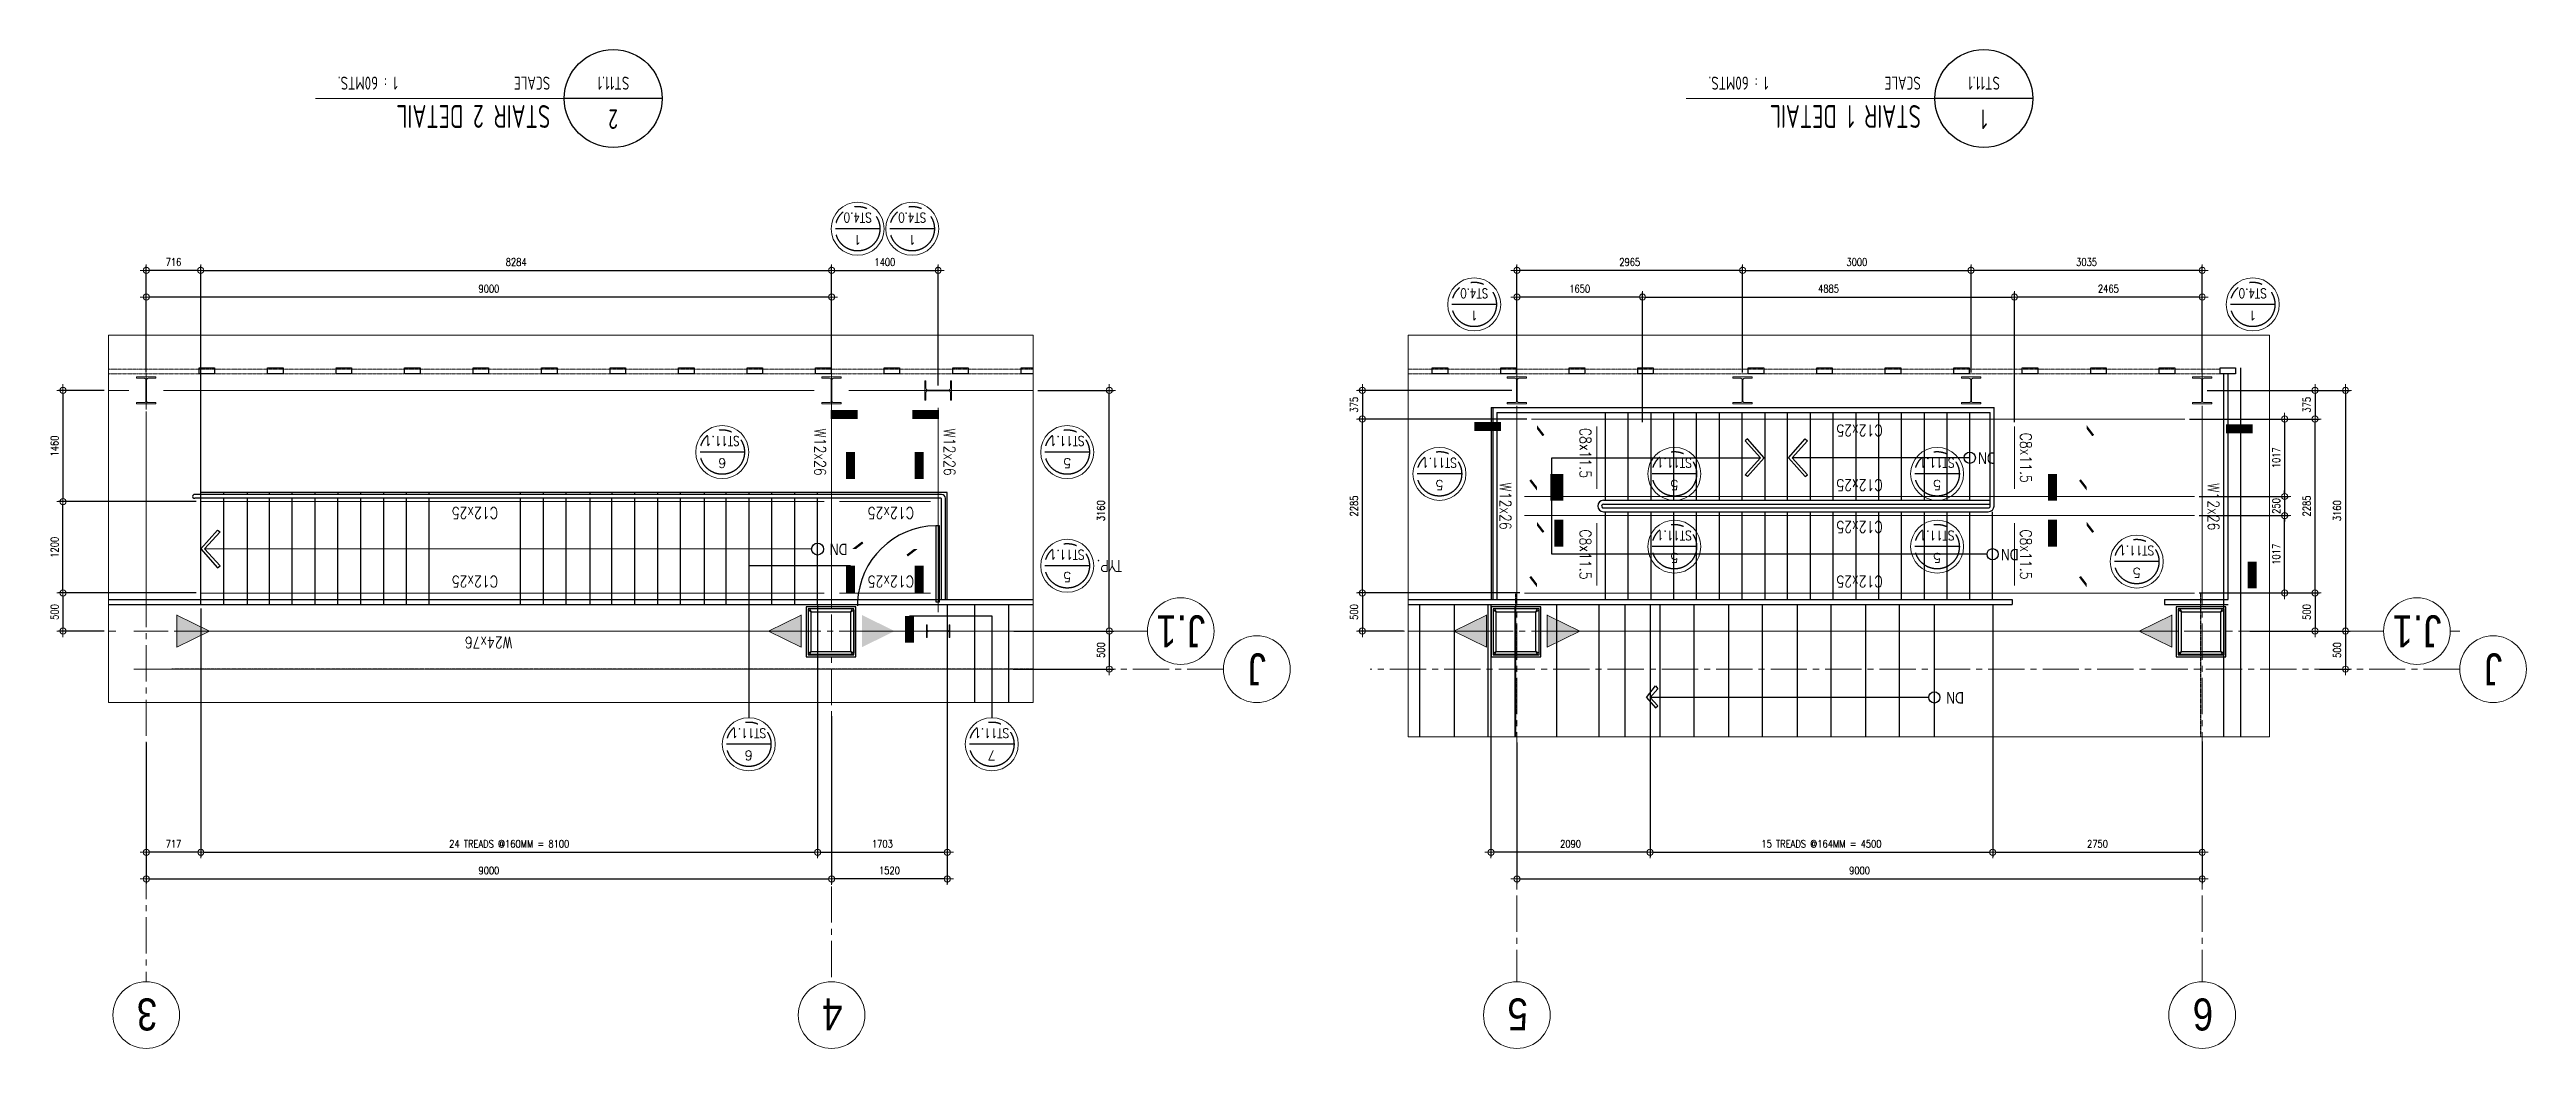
# Model space of a CAD drawing. Header units: millimetres. Extents: x 374056 to 882622, y 26363 to 140094.
# Drawn here: x 729251 to 761780, y 26363 to 39479 of the extents above; entities that cross this region are included whole.
import ezdxf
from ezdxf.enums import TextEntityAlignment as Align

# ---------------------------------------------------------------- set-up
doc = ezdxf.new("R2010")
doc.units = ezdxf.units.MM
doc.header["$MEASUREMENT"] = 0
for name, pattern in [('$0$CENTER2', [28.575, 19.05, -3.175, 3.175, -3.175]), ('$1$CENTER2', [28.575, 19.05, -3.175, 3.175, -3.175]), ('CENTER', [50.8, 31.75, -6.35, 6.35, -6.35]), ('CENTER2', [28.575, 19.05, -3.175, 3.175, -3.175]), ('PHANTOM2', [1.25, 0.625, -0.125, 0.125, -0.125, 0.125, -0.125])]:
    doc.linetypes.add(name, pattern=pattern)
doc.layers.get('0').update_dxf_attribs({"lineweight": 9})
for name, color, linetype in [('$0$COLUMN', 7, 'Continuous'), ('$0$D', 1, 'Continuous'), ('$0$DR', 7, 'Continuous'), ('$0$HATCH', 8, 'Continuous'), ('$0$S-COLS', 6, 'Continuous'), ('$0$S_GRID LINES', 252, 'Continuous'), ('$1$cladding', 2, 'Continuous'), ('$1$COLUMN', 7, 'Continuous'), ('$1$D', 1, 'Continuous'), ('$1$DR', 7, 'Continuous'), ('$1$HATCH', 8, 'Continuous'), ('$1$S-COLS', 6, 'Continuous'), ('$1$S_GRID LINES', 252, 'Continuous'), ('$2$cladding', 2, 'Continuous'), ('TARGET-MAIN', 1, 'Continuous')]:
    doc.layers.add(name, color=color, linetype=linetype)
for name, color, linetype, lineweight in [('.09', 7, 'Continuous', 9), ('A_DIM', 1, 'Continuous', 5), ('COLUMN', 4, 'Continuous', 20), ('OUTLINE', 252, 'CENTER2', 9), ('S-ANNO-DIMS', 252, 'Continuous', 5), ('S-ANNO-MARK', 2, 'Continuous', 18), ('S-ANNO-NPLT', 7, 'Continuous', 9), ('S-Anno-Symb', 143, 'PHANTOM2', 30), ('S-Anno-Text', 52, 'Continuous', 9), ('S-BEAM', 5, 'Continuous', 9), ('S-CONN', 1, 'Continuous', 9), ('S_GRID LINES', 252, 'CENTER', 5), ('TEXT', 6, 'Continuous', 20)]:
    doc.layers.add(name, color=color, linetype=linetype, lineweight=lineweight)
doc.styles.add('$0$MMTX$0$ESMX$0$X-OPTA1D', font='x-opta1d')
doc.styles.add('1', font='romans.shx', dxfattribs={"width": 0.8, "height": 100})
doc.styles.add('ARCHITEXT', font='architxt.shx', dxfattribs={"width": 0.85})
doc.styles.add('ARIALNW', font='ARIALN.TTF')
doc.styles.add('ROMANSX', font='ROMANS.shx', dxfattribs={"height": 0.09375})
doc.styles.add('SIMPLEX', font='SIMPLEX.shx', dxfattribs={"width": 1.1})
doc.dimstyles.new('DIM 60', dxfattribs={"dimtxt": 120, "dimasz": 40, "dimexe": 60, "dimexo": 60, "dimgap": 60, "dimtad": 1, "dimdec": 4, "dimrnd": 1, "dimdsep": 46, "dimtxsty": '1', "dimblk": 'CIR-1', "dimcen": 100, "dimclrd": 1, "dimclre": 1, "dimclrt": 3, "dimadec": 0, "dimazin": 0, "dimtfac": 1, "dimtdec": 4, "dimtix": 1, "dimtmove": 0, "dimatfit": 3, "dimfxl": 0, "dimtvp": 1, "dimtolj": 1, "dimtzin": 0, "dimarcsym": 0})

msp = doc.modelspace()

# ---------------------------------------------------------------- texts
at = {"color": 2, "char_height": 150, "width": 5049.8093051, "attachment_point": 3, "rotation": 180, "style": '$0$MMTX$0$ESMX$0$X-OPTA1D'}
for insert in [(754578.15904, 34038.79728, 0.0001), (739497.74942, 32839.97012, 0.00016), (754878.06681, 32771.52184, 0.00011), (754159.33524, 30891.28863, 0.0001)]:
    msp.add_mtext('{\\W0.8;DN}', dxfattribs=dict(at, insert=insert))
at = {"layer": 'S-ANNO-DIMS', "color": 52, "char_height": 150, "attachment_point": 5, "style": 'SIMPLEX'}
for s, insert, rotation in [('\\A1;{\\W0.8;W12x26}', (739371.01819, 34193.50436, -0.00009), 270), ('\\A1;{\\W0.8;W12x26}', (741071.01819, 34193.50436, -0.00007), 270), ('\\A1;{\\W0.8;C8x11.5}', (749420.97584, 34181.70534, -0.00012), 270), ('\\A1;{\\W0.8;C12x25}', (753021.01819, 34477.16461, -0.00009), 180), ('\\A1;{\\W0.8;C8x11.5}', (755206.2854, 34118.50384, -0.00007), 270), ('\\A1;{\\W0.8;C12x25}', (753021.01819, 33759.84306, -0.00009), 180), ('\\A1;{\\W0.8;W12x26}', (748371.01819, 33484.86611, -0.00015), 270), ('\\A1;{\\W0.8;W12x26}', (757671.01819, 33475.21117, -0.00009), 270), ('\\A1;{\\W0.8;C12x25}', (734836.8983, 33393.03487, -0.00009), 180), ('\\A1;{\\W0.8;C12x25}', (740299.19641, 33393.03487, -0.00005), 180), ('\\A1;{\\W0.8;C12x25}', (753021.01819, 33209.88917, -0.0001), 180), ('\\A1;{\\W0.8;C8x11.5}', (749420.97584, 32849.03875, -0.00009), 270), ('\\A1;{\\W0.8;C8x11.5}', (755206.2854, 32849.03875, -0.00009), 270), ('\\A1;{\\W0.8;C12x25}', (734836.8983, 32492.56761, -0.00011), 180), ('\\A1;{\\W0.8;C12x25}', (740299.19641, 32492.56761, -0.00007), 180), ('\\A1;{\\W0.8;C12x25}', (753021.01819, 32492.56761, -0.0001), 180), ('\\A1;{\\W0.8;W24x76}', (735015.89203, 31692.56761, -0.00005), 180)]:
    msp.add_mtext(s, dxfattribs=dict(at, insert=insert, rotation=rotation))
at = {"layer": 'S-ANNO-DIMS', "color": 52, "insert": (743168.17855, 32699.67126, -0.00012), "char_height": 150, "width": 1316.6467577, "attachment_point": 5, "rotation": 180, "style": 'SIMPLEX'}
msp.add_mtext('\\A1;{\\W0.8;TYP.}', dxfattribs=at)
at = {"layer": 'TEXT', "width": 2641.6619243, "rotation": 180, "style": 'ARIALNW'}
for s, insert, char_height, attachment_point in [('J.1', (744106.45346, 31842.56761, -0.00012), 419.999835, 5), ('J.1', (760341.32155, 31842.56761, -0.00011), 419.999835, 5), ('J', (745106.45346, 31342.56761, -0.00012), 419.99983, 5), ('J', (761341.32155, 31342.56761, -0.00011), 419.99983, 5), ('3', (730397.69905, 26598.92061, -0.00004), 419.99983, 3), ('4', (739397.69905, 26598.92061, -0.00004), 419.99983, 3), ('5', (748397.69905, 26598.92061, -0.00004), 419.99983, 3), ('6', (757397.69905, 26598.92061, -0.00004), 419.99983, 3)]:
    msp.add_mtext(s, dxfattribs=dict(at, insert=insert, char_height=char_height, attachment_point=attachment_point))

# ---------------------------------------------------------------- blocks, each defined once
blk = doc.blocks.new('CIR-1')
at = {"layer": 'A_DIM'}
for p, q in [((-2, 0), (2, 0)), ((0, -2), (0, 2))]:
    blk.add_line(p, q, dxfattribs=at)
at = {"layer": 'A_DIM', "color": 2}
blk.add_circle((0, 0), 1, dxfattribs=at)
blk = doc.blocks.new('*D211')
at = {"layer": 'A_DIM', "color": 1, "lineweight": -2, "ltscale": 0.05, "transparency": 16777216}
for p, q in [((758148, 31843), (759463, 31843)), ((759403, 31803), (759403, 31383)), ((759063, 31343), (759463, 31343))]:
    blk.add_line(p, q, dxfattribs=at)
at = {"layer": 'Defpoints', "color": 0, "ltscale": 0.05, "transparency": 16777216}
for p in [(758088, 31843, 0), (759003, 31343, 0), (759403, 31343)]:
    blk.add_point(p, dxfattribs=at)
at = {"layer": 'A_DIM', "color": 1, "lineweight": -2, "ltscale": 0.05, "transparency": 16777216, "xscale": 40, "yscale": 40, "zscale": 40}
for p, rotation in [((759403, 31843), 90), ((759403, 31343), 270)]:
    blk.add_blockref('CIR-1', p, dxfattribs=dict(at, rotation=rotation))
at = {"layer": 'A_DIM', "color": 3, "ltscale": 0.05, "transparency": 16777216, "insert": (759293, 31593), "char_height": 100, "attachment_point": 5, "rotation": 90, "style": '1'}
blk.add_mtext('\\A1;500', dxfattribs=at)
blk = doc.blocks.new('*D212')
at = {"layer": 'A_DIM', "color": 1, "lineweight": -2, "ltscale": 0.05, "transparency": 16777216}
for p, q in [((757354, 34627), (759063, 34627)), ((759003, 32383), (759003, 34587)), ((757481, 32343), (759063, 32343))]:
    blk.add_line(p, q, dxfattribs=at)
at = {"layer": 'Defpoints', "color": 0, "ltscale": 0.05, "transparency": 16777216}
for p in [(757294, 34627, 0), (759003, 34627), (757421, 32343)]:
    blk.add_point(p, dxfattribs=at)
at = {"layer": 'A_DIM', "color": 1, "lineweight": -2, "ltscale": 0.05, "transparency": 16777216, "xscale": 40, "yscale": 40, "zscale": 40}
for p, rotation in [((759003, 34627), 90), ((759003, 32343), 270)]:
    blk.add_blockref('CIR-1', p, dxfattribs=dict(at, rotation=rotation))
at = {"layer": 'A_DIM', "color": 3, "ltscale": 0.05, "transparency": 16777216, "insert": (758893, 33485), "char_height": 100, "attachment_point": 5, "rotation": 90, "style": '1'}
blk.add_mtext('\\A1;2285', dxfattribs=at)
blk = doc.blocks.new('*D213')
at = {"layer": 'A_DIM', "color": 1, "lineweight": -2, "ltscale": 0.05, "transparency": 16777216}
for p, q in [((748181, 32196), (748181, 28879)), ((750271, 32196), (750271, 28879)), ((750231, 28939), (748221, 28939))]:
    blk.add_line(p, q, dxfattribs=at)
at = {"layer": 'Defpoints', "color": 0, "ltscale": 0.05, "transparency": 16777216}
for p in [(748181, 32256, 0), (750271, 32256, 0), (748181, 28939)]:
    blk.add_point(p, dxfattribs=at)
at = {"layer": 'A_DIM', "color": 1, "lineweight": -2, "ltscale": 0.05, "transparency": 16777216, "xscale": 40, "yscale": 40, "zscale": 40, "rotation": 180}
blk.add_blockref('CIR-1', (748181, 28939), dxfattribs=at)
at = {"layer": 'A_DIM', "color": 1, "lineweight": -2, "ltscale": 0.05, "transparency": 16777216, "xscale": 40, "yscale": 40, "zscale": 40}
blk.add_blockref('CIR-1', (750271, 28939), dxfattribs=at)
at = {"layer": 'A_DIM', "color": 3, "ltscale": 0.05, "transparency": 16777216, "insert": (749226, 29049), "char_height": 100, "attachment_point": 5, "style": '1'}
blk.add_mtext('\\A1;2090', dxfattribs=at)
blk = doc.blocks.new('*D214')
at = {"layer": 'A_DIM', "color": 1, "lineweight": -2, "ltscale": 0.05, "transparency": 16777216}
for p, q in [((748521, 30379), (748521, 28529)), ((757521, 30394), (757521, 28529)), ((748561, 28589), (757481, 28589))]:
    blk.add_line(p, q, dxfattribs=at)
at = {"layer": 'Defpoints', "color": 0, "ltscale": 0.05, "transparency": 16777216}
for p in [(748521, 30439, 0), (757521, 30454, 0), (757521, 28589)]:
    blk.add_point(p, dxfattribs=at)
at = {"layer": 'A_DIM', "color": 1, "lineweight": -2, "ltscale": 0.05, "transparency": 16777216, "xscale": 40, "yscale": 40, "zscale": 40, "rotation": 180}
blk.add_blockref('CIR-1', (748521, 28589), dxfattribs=at)
at = {"layer": 'A_DIM', "color": 1, "lineweight": -2, "ltscale": 0.05, "transparency": 16777216, "xscale": 40, "yscale": 40, "zscale": 40}
blk.add_blockref('CIR-1', (757521, 28589), dxfattribs=at)
at = {"layer": 'A_DIM', "color": 3, "ltscale": 0.05, "transparency": 16777216, "insert": (753021, 28699), "char_height": 100, "attachment_point": 5, "style": '1'}
blk.add_mtext('\\A1;9000', dxfattribs=at)
blk = doc.blocks.new('*D215')
at = {"layer": 'A_DIM', "color": 1, "lineweight": -2, "ltscale": 0.05, "transparency": 16777216}
for p, q in [((750271, 32196), (750271, 28879)), ((754771, 32196), (754771, 28879)), ((750311, 28939), (754731, 28939))]:
    blk.add_line(p, q, dxfattribs=at)
at = {"layer": 'Defpoints', "color": 0, "ltscale": 0.05, "transparency": 16777216}
for p in [(750271, 32256, 0), (754771, 32256, 0), (754771, 28939)]:
    blk.add_point(p, dxfattribs=at)
at = {"layer": 'A_DIM', "color": 1, "lineweight": -2, "ltscale": 0.05, "transparency": 16777216, "xscale": 40, "yscale": 40, "zscale": 40, "rotation": 180}
blk.add_blockref('CIR-1', (750271, 28939), dxfattribs=at)
at = {"layer": 'A_DIM', "color": 1, "lineweight": -2, "ltscale": 0.05, "transparency": 16777216, "xscale": 40, "yscale": 40, "zscale": 40}
blk.add_blockref('CIR-1', (754771, 28939), dxfattribs=at)
at = {"layer": 'A_DIM', "color": 3, "ltscale": 0.05, "transparency": 16777216, "insert": (752521, 29049), "char_height": 100, "attachment_point": 5, "style": '1'}
blk.add_mtext('\\A1;15 TREADS @164MM = 4500', dxfattribs=at)
blk = doc.blocks.new('*D216')
at = {"layer": 'A_DIM', "color": 1, "lineweight": -2, "ltscale": 0.05, "transparency": 16777216}
for p, q in [((754771, 32196), (754771, 28879)), ((757521, 30394), (757521, 28879)), ((754811, 28939), (757481, 28939))]:
    blk.add_line(p, q, dxfattribs=at)
at = {"layer": 'Defpoints', "color": 0, "ltscale": 0.05, "transparency": 16777216}
for p in [(754771, 32256, 0), (757521, 30454, 0), (757521, 28939)]:
    blk.add_point(p, dxfattribs=at)
at = {"layer": 'A_DIM', "color": 1, "lineweight": -2, "ltscale": 0.05, "transparency": 16777216, "xscale": 40, "yscale": 40, "zscale": 40, "rotation": 180}
blk.add_blockref('CIR-1', (754771, 28939), dxfattribs=at)
at = {"layer": 'A_DIM', "color": 1, "lineweight": -2, "ltscale": 0.05, "transparency": 16777216, "xscale": 40, "yscale": 40, "zscale": 40}
blk.add_blockref('CIR-1', (757521, 28939), dxfattribs=at)
at = {"layer": 'A_DIM', "color": 3, "ltscale": 0.05, "transparency": 16777216, "insert": (756146, 29049), "char_height": 100, "attachment_point": 5, "style": '1'}
blk.add_mtext('\\A1;2750', dxfattribs=at)
blk = doc.blocks.new('*D217')
at = {"layer": 'A_DIM', "color": 1, "lineweight": -2, "ltscale": 0.05, "transparency": 16777216}
for p, q in [((742228, 35003), (743228, 35003)), ((743168, 31883), (743168, 34963)), ((741913, 31843), (743228, 31843))]:
    blk.add_line(p, q, dxfattribs=at)
at = {"layer": 'Defpoints', "color": 0, "ltscale": 0.05, "transparency": 16777216}
for p in [(742168, 35003, 0), (743168, 35003), (741853, 31843, 0)]:
    blk.add_point(p, dxfattribs=at)
at = {"layer": 'A_DIM', "color": 1, "lineweight": -2, "ltscale": 0.05, "transparency": 16777216, "xscale": 40, "yscale": 40, "zscale": 40}
for p, rotation in [((743168, 35003), 90), ((743168, 31843), 270)]:
    blk.add_blockref('CIR-1', p, dxfattribs=dict(at, rotation=rotation))
at = {"layer": 'A_DIM', "color": 3, "ltscale": 0.05, "transparency": 16777216, "insert": (743058, 33423), "char_height": 100, "attachment_point": 5, "rotation": 90, "style": '1'}
blk.add_mtext('\\A1;3160', dxfattribs=at)
blk = doc.blocks.new('*D218')
at = {"layer": 'A_DIM', "color": 1, "lineweight": -2, "ltscale": 0.05, "transparency": 16777216}
for p, q in [((741913, 31843), (743228, 31843)), ((743168, 31803), (743168, 31383)), ((741907, 31343), (743228, 31343))]:
    blk.add_line(p, q, dxfattribs=at)
at = {"layer": 'Defpoints', "color": 0, "ltscale": 0.05, "transparency": 16777216}
for p in [(741853, 31843, 0), (741847, 31343, 0), (743168, 31343)]:
    blk.add_point(p, dxfattribs=at)
at = {"layer": 'A_DIM', "color": 1, "lineweight": -2, "ltscale": 0.05, "transparency": 16777216, "xscale": 40, "yscale": 40, "zscale": 40}
for p, rotation in [((743168, 31843), 90), ((743168, 31343), 270)]:
    blk.add_blockref('CIR-1', p, dxfattribs=dict(at, rotation=rotation))
at = {"layer": 'A_DIM', "color": 3, "ltscale": 0.05, "transparency": 16777216, "insert": (743058, 31593), "char_height": 100, "attachment_point": 5, "rotation": 90, "style": '1'}
blk.add_mtext('\\A1;500', dxfattribs=at)
blk = doc.blocks.new('*D219')
at = {"layer": 'A_DIM', "color": 1, "lineweight": -2, "ltscale": 0.05, "transparency": 16777216}
for p, q in [((731238, 32140), (731238, 28879)), ((730521, 30379), (730521, 28879)), ((731198, 28939), (730561, 28939))]:
    blk.add_line(p, q, dxfattribs=at)
at = {"layer": 'Defpoints', "color": 0, "ltscale": 0.05, "transparency": 16777216}
for p in [(731238, 32200, 0), (730521, 30439, 0), (730521, 28939)]:
    blk.add_point(p, dxfattribs=at)
at = {"layer": 'A_DIM', "color": 1, "lineweight": -2, "ltscale": 0.05, "transparency": 16777216, "xscale": 40, "yscale": 40, "zscale": 40, "rotation": 180}
blk.add_blockref('CIR-1', (730521, 28939), dxfattribs=at)
at = {"layer": 'A_DIM', "color": 1, "lineweight": -2, "ltscale": 0.05, "transparency": 16777216, "xscale": 40, "yscale": 40, "zscale": 40}
blk.add_blockref('CIR-1', (731238, 28939), dxfattribs=at)
at = {"layer": 'A_DIM', "color": 3, "ltscale": 0.05, "transparency": 16777216, "insert": (730879, 29049), "char_height": 100, "attachment_point": 5, "style": '1'}
blk.add_mtext('\\A1;717', dxfattribs=at)
blk = doc.blocks.new('*D220')
at = {"layer": 'A_DIM', "color": 1, "lineweight": -2, "ltscale": 0.05, "transparency": 16777216}
for p, q in [((739521, 30724), (739521, 28529)), ((730521, 30379), (730521, 28529)), ((730561, 28589), (739481, 28589))]:
    blk.add_line(p, q, dxfattribs=at)
at = {"layer": 'Defpoints', "color": 0, "ltscale": 0.05, "transparency": 16777216}
for p in [(739521, 30784, 0), (730521, 30439, 0), (739521, 28589)]:
    blk.add_point(p, dxfattribs=at)
at = {"layer": 'A_DIM', "color": 1, "lineweight": -2, "ltscale": 0.05, "transparency": 16777216, "xscale": 40, "yscale": 40, "zscale": 40, "rotation": 180}
blk.add_blockref('CIR-1', (730521, 28589), dxfattribs=at)
at = {"layer": 'A_DIM', "color": 1, "lineweight": -2, "ltscale": 0.05, "transparency": 16777216, "xscale": 40, "yscale": 40, "zscale": 40}
blk.add_blockref('CIR-1', (739521, 28589), dxfattribs=at)
at = {"layer": 'A_DIM', "color": 3, "ltscale": 0.05, "transparency": 16777216, "insert": (735021, 28699), "char_height": 100, "attachment_point": 5, "style": '1'}
blk.add_mtext('\\A1;9000', dxfattribs=at)
blk = doc.blocks.new('*D221')
at = {"layer": 'A_DIM', "color": 1, "lineweight": -2, "ltscale": 0.05, "transparency": 16777216}
for p, q in [((731238, 32140), (731238, 28879)), ((739338, 32196), (739338, 28879)), ((731278, 28939), (739298, 28939))]:
    blk.add_line(p, q, dxfattribs=at)
at = {"layer": 'Defpoints', "color": 0, "ltscale": 0.05, "transparency": 16777216}
for p in [(739338, 32256, 0), (731238, 32200, 0), (739338, 28939)]:
    blk.add_point(p, dxfattribs=at)
at = {"layer": 'A_DIM', "color": 1, "lineweight": -2, "ltscale": 0.05, "transparency": 16777216, "xscale": 40, "yscale": 40, "zscale": 40, "rotation": 180}
blk.add_blockref('CIR-1', (731238, 28939), dxfattribs=at)
at = {"layer": 'A_DIM', "color": 1, "lineweight": -2, "ltscale": 0.05, "transparency": 16777216, "xscale": 40, "yscale": 40, "zscale": 40}
blk.add_blockref('CIR-1', (739338, 28939), dxfattribs=at)
at = {"layer": 'A_DIM', "color": 3, "ltscale": 0.05, "transparency": 16777216, "insert": (735288, 29049), "char_height": 100, "attachment_point": 5, "style": '1'}
blk.add_mtext('\\A1;24 TREADS @160MM = 8100', dxfattribs=at)
blk = doc.blocks.new('*D222')
at = {"layer": 'A_DIM', "color": 1, "lineweight": -2, "ltscale": 0.05, "transparency": 16777216}
for p, q in [((739338, 32196), (739338, 28879)), ((741041, 32196), (741041, 28879)), ((739378, 28939), (741001, 28939))]:
    blk.add_line(p, q, dxfattribs=at)
at = {"layer": 'Defpoints', "color": 0, "ltscale": 0.05, "transparency": 16777216}
for p in [(739338, 32256, 0), (741041, 32256, 0), (741041, 28939)]:
    blk.add_point(p, dxfattribs=at)
at = {"layer": 'A_DIM', "color": 1, "lineweight": -2, "ltscale": 0.05, "transparency": 16777216, "xscale": 40, "yscale": 40, "zscale": 40, "rotation": 180}
blk.add_blockref('CIR-1', (739338, 28939), dxfattribs=at)
at = {"layer": 'A_DIM', "color": 1, "lineweight": -2, "ltscale": 0.05, "transparency": 16777216, "xscale": 40, "yscale": 40, "zscale": 40}
blk.add_blockref('CIR-1', (741041, 28939), dxfattribs=at)
at = {"layer": 'A_DIM', "color": 3, "ltscale": 0.05, "transparency": 16777216, "insert": (740189, 29049), "char_height": 100, "attachment_point": 5, "style": '1'}
blk.add_mtext('\\A1;1703', dxfattribs=at)
blk = doc.blocks.new('TARGET-DWGLABEL')
at = {"layer": 'TARGET-MAIN'}
blk.add_line((-7.5, 0), (7.5, 0), dxfattribs=at)
blk.add_circle((0, 0), 7.5, dxfattribs=at)
at = {"layer": 'TARGET-MAIN', "color": 2, "style": 'ARCHITEXT', "width": 0.85}
blk.add_text('SCALE', height=2, dxfattribs=at).set_placement((9.66, -2.36), align=Align.MIDDLE_LEFT)
at = {"layer": 'TARGET-MAIN', "color": 4, "style": 'ARCHITEXT', "width": 0.85}
blk.add_attdef('DWG_NO.', text='', height=3, dxfattribs=at).set_placement((0, 3.17), align=Align.MIDDLE_CENTER)
at = {"layer": 'TARGET-MAIN', "color": 6, "style": 'ARCHITEXT', "width": 0.85}
blk.add_attdef('DRAWING_TITLE', text='', height=5, dxfattribs=at).set_placement((9.08, 4.41), align=Align.MIDDLE_LEFT)
at = {"layer": 'TARGET-MAIN', "color": 3, "style": 'ARCHITEXT', "width": 0.85}
blk.add_attdef('SHT_NO.', text='', height=2, dxfattribs=at).set_placement((-0.02, -2.36), align=Align.MIDDLE_CENTER)
at = {"layer": 'TARGET-MAIN', "color": 2, "style": 'ARCHITEXT', "width": 0.85}
blk.add_attdef('SCALE', text='', height=2, dxfattribs=at).set_placement((69.6, -2.36), align=Align.MIDDLE_RIGHT)
blk = doc.blocks.new('Bubble')
at = {"layer": 'S-ANNO-NPLT'}
blk.add_circle((0, 0), 0.261, dxfattribs=at)
at = {"layer": 'S-Anno-Symb', "color": 0}
blk.add_line((-0.219, 0), (0.219, 0), dxfattribs=at)
blk.add_circle((0, 0), 0.219, dxfattribs=at)
at = {"layer": 'S-Anno-Symb', "style": 'ROMANSX'}
for tag, p in [('1', (0, 0.109)), ('S1', (0, -0.109))]:
    blk.add_attdef(tag, text='', height=0.0937, dxfattribs=at).set_placement(p, align=Align.MIDDLE_CENTER)
at = {"layer": 'S-Anno-Symb', "style": 'ROMANSX', "width": 1.018385, "flags": 8}
blk.add_attdef('LONG', text='', height=0.0937, dxfattribs=at).set_placement((-0.18, -0.125), (0.18, -0.125), align=Align.FIT)
blk = doc.blocks.new('*D223')
at = {"color": 1, "lineweight": -2, "ltscale": 0.05, "transparency": 16777216}
for p, q in [((757481, 32343), (759063, 32343)), ((759003, 32303), (759003, 31883)), ((758148, 31843), (759063, 31843))]:
    blk.add_line(p, q, dxfattribs=at)
at = {"layer": 'Defpoints', "color": 0, "ltscale": 0.05, "transparency": 16777216}
for p in [(757421, 32343), (758088, 31843, 0), (759003, 31843)]:
    blk.add_point(p, dxfattribs=at)
at = {"color": 1, "lineweight": -2, "ltscale": 0.05, "transparency": 16777216, "xscale": 40, "yscale": 40, "zscale": 40}
for p, rotation in [((759003, 32343), 90), ((759003, 31843), 270)]:
    blk.add_blockref('CIR-1', p, dxfattribs=dict(at, rotation=rotation))
at = {"color": 3, "ltscale": 0.05, "transparency": 16777216, "insert": (758893, 32093), "char_height": 100, "attachment_point": 5, "rotation": 90, "style": '1'}
blk.add_mtext('\\A1;500', dxfattribs=at)
blk = doc.blocks.new('*D224')
at = {"layer": 'A_DIM', "color": 1, "lineweight": -2, "ltscale": 0.05, "transparency": 16777216}
for p, q in [((757586, 35003), (759063, 35003)), ((759003, 34963), (759003, 34667)), ((757354, 34627), (759063, 34627))]:
    blk.add_line(p, q, dxfattribs=at)
at = {"layer": 'Defpoints', "color": 0, "ltscale": 0.05, "transparency": 16777216}
for p in [(757526, 35003, 0), (757294, 34627, 0), (759003, 34627)]:
    blk.add_point(p, dxfattribs=at)
at = {"layer": 'A_DIM', "color": 1, "lineweight": -2, "ltscale": 0.05, "transparency": 16777216, "xscale": 40, "yscale": 40, "zscale": 40}
for p, rotation in [((759003, 35003), 90), ((759003, 34627), 270)]:
    blk.add_blockref('CIR-1', p, dxfattribs=dict(at, rotation=rotation))
at = {"layer": 'A_DIM', "color": 3, "ltscale": 0.05, "transparency": 16777216, "insert": (758893, 34815), "char_height": 100, "attachment_point": 5, "rotation": 90, "style": '1'}
blk.add_mtext('\\A1;375', dxfattribs=at)
blk = doc.blocks.new('*D225')
at = {"layer": 'A_DIM', "color": 1, "lineweight": -2, "ltscale": 0.05, "transparency": 16777216}
for p, q in [((757586, 35003), (759463, 35003)), ((759403, 34963), (759403, 31883)), ((758148, 31843), (759463, 31843))]:
    blk.add_line(p, q, dxfattribs=at)
at = {"layer": 'Defpoints', "color": 0, "ltscale": 0.05, "transparency": 16777216}
for p in [(757526, 35003, 0), (758088, 31843, 0), (759403, 31843)]:
    blk.add_point(p, dxfattribs=at)
at = {"layer": 'A_DIM', "color": 1, "lineweight": -2, "ltscale": 0.05, "transparency": 16777216, "xscale": 40, "yscale": 40, "zscale": 40}
for p, rotation in [((759403, 35003), 90), ((759403, 31843), 270)]:
    blk.add_blockref('CIR-1', p, dxfattribs=dict(at, rotation=rotation))
at = {"layer": 'A_DIM', "color": 3, "ltscale": 0.05, "transparency": 16777216, "insert": (759293, 33423), "char_height": 100, "attachment_point": 5, "rotation": 90, "style": '1'}
blk.add_mtext('\\A1;3160', dxfattribs=at)
blk = doc.blocks.new('*D226')
at = {"layer": 'A_DIM', "color": 1, "lineweight": -2, "ltscale": 0.05, "transparency": 16777216}
for p, q in [((757481, 33360), (758663, 33360)), ((758603, 32383), (758603, 33320)), ((757481, 32343), (758663, 32343))]:
    blk.add_line(p, q, dxfattribs=at)
at = {"layer": 'Defpoints', "color": 0, "ltscale": 0.05, "transparency": 16777216}
for p in [(757421, 33360, 0), (758603, 33360), (757421, 32343)]:
    blk.add_point(p, dxfattribs=at)
at = {"layer": 'A_DIM', "color": 1, "lineweight": -2, "ltscale": 0.05, "transparency": 16777216, "xscale": 40, "yscale": 40, "zscale": 40}
for p, rotation in [((758603, 33360), 90), ((758603, 32343), 270)]:
    blk.add_blockref('CIR-1', p, dxfattribs=dict(at, rotation=rotation))
at = {"layer": 'A_DIM', "color": 3, "ltscale": 0.05, "transparency": 16777216, "insert": (758493, 32851), "char_height": 100, "attachment_point": 5, "rotation": 90, "style": '1'}
blk.add_mtext('\\A1;1017', dxfattribs=at)
blk = doc.blocks.new('*D227')
at = {"layer": 'A_DIM', "color": 1, "lineweight": -2, "ltscale": 0.05, "transparency": 16777216}
for p, q in [((757481, 33610), (758663, 33610)), ((758603, 33650), (758603, 33690)), ((758603, 33610), (758603, 33360)), ((757481, 33360), (758663, 33360)), ((758603, 33320), (758603, 33280))]:
    blk.add_line(p, q, dxfattribs=at)
at = {"layer": 'Defpoints', "color": 0, "ltscale": 0.05, "transparency": 16777216}
for p in [(757421, 33610, 0), (757421, 33360, 0), (758603, 33360)]:
    blk.add_point(p, dxfattribs=at)
at = {"layer": 'A_DIM', "color": 1, "lineweight": -2, "ltscale": 0.05, "transparency": 16777216, "xscale": 40, "yscale": 40, "zscale": 40}
for p, rotation in [((758603, 33610), 270), ((758603, 33360), 90)]:
    blk.add_blockref('CIR-1', p, dxfattribs=dict(at, rotation=rotation))
at = {"layer": 'A_DIM', "color": 3, "ltscale": 0.05, "transparency": 16777216, "insert": (758493, 33485), "char_height": 100, "attachment_point": 5, "rotation": 90, "style": '1'}
blk.add_mtext('\\A1;250', dxfattribs=at)
blk = doc.blocks.new('*D228')
at = {"layer": 'A_DIM', "color": 1, "lineweight": -2, "ltscale": 0.05, "transparency": 16777216}
for p, q in [((757481, 34627), (758663, 34627)), ((758603, 34587), (758603, 33650)), ((757481, 33610), (758663, 33610))]:
    blk.add_line(p, q, dxfattribs=at)
at = {"layer": 'Defpoints', "color": 0, "ltscale": 0.05, "transparency": 16777216}
for p in [(757421, 34627), (757421, 33610, 0), (758603, 33610)]:
    blk.add_point(p, dxfattribs=at)
at = {"layer": 'A_DIM', "color": 1, "lineweight": -2, "ltscale": 0.05, "transparency": 16777216, "xscale": 40, "yscale": 40, "zscale": 40}
for p, rotation in [((758603, 34627), 90), ((758603, 33610), 270)]:
    blk.add_blockref('CIR-1', p, dxfattribs=dict(at, rotation=rotation))
at = {"layer": 'A_DIM', "color": 3, "ltscale": 0.05, "transparency": 16777216, "insert": (758493, 34119), "char_height": 100, "attachment_point": 5, "rotation": 90, "style": '1'}
blk.add_mtext('\\A1;1017', dxfattribs=at)
blk = doc.blocks.new('*D229')
at = {"layer": 'A_DIM', "color": 1, "lineweight": -2, "ltscale": 0.05, "transparency": 16777216}
for p, q in [((754486, 35239), (754486, 36638)), ((757481, 36578), (754526, 36578)), ((757521, 35239), (757521, 36638))]:
    blk.add_line(p, q, dxfattribs=at)
at = {"layer": 'Defpoints', "color": 0, "ltscale": 0.05, "transparency": 16777216}
for p in [(754486, 36578), (754486, 35179, 0), (757521, 35179, 0)]:
    blk.add_point(p, dxfattribs=at)
at = {"layer": 'A_DIM', "color": 1, "lineweight": -2, "ltscale": 0.05, "transparency": 16777216, "xscale": 40, "yscale": 40, "zscale": 40, "rotation": 180}
blk.add_blockref('CIR-1', (754486, 36578), dxfattribs=at)
at = {"layer": 'A_DIM', "color": 1, "lineweight": -2, "ltscale": 0.05, "transparency": 16777216, "xscale": 40, "yscale": 40, "zscale": 40}
blk.add_blockref('CIR-1', (757521, 36578), dxfattribs=at)
at = {"layer": 'A_DIM', "color": 3, "ltscale": 0.05, "transparency": 16777216, "insert": (756003, 36688), "char_height": 100, "attachment_point": 5, "style": '1'}
blk.add_mtext('\\A1;3035', dxfattribs=at)
blk = doc.blocks.new('*D230')
at = {"layer": 'A_DIM', "color": 1, "lineweight": -2, "ltscale": 0.05, "transparency": 16777216}
for p, q in [((748654, 34627), (746433, 34627)), ((746493, 32383), (746493, 34587)), ((748561, 32343), (746433, 32343))]:
    blk.add_line(p, q, dxfattribs=at)
at = {"layer": 'Defpoints', "color": 0, "ltscale": 0.05, "transparency": 16777216}
for p in [(746493, 34627), (748714, 34627, 0), (748621, 32343)]:
    blk.add_point(p, dxfattribs=at)
at = {"layer": 'A_DIM', "color": 1, "lineweight": -2, "ltscale": 0.05, "transparency": 16777216, "xscale": 40, "yscale": 40, "zscale": 40}
for p, rotation in [((746493, 34627), 90), ((746493, 32343), 270)]:
    blk.add_blockref('CIR-1', p, dxfattribs=dict(at, rotation=rotation))
at = {"layer": 'A_DIM', "color": 3, "ltscale": 0.05, "transparency": 16777216, "insert": (746383, 33485), "char_height": 100, "attachment_point": 5, "rotation": 90, "style": '1'}
blk.add_mtext('\\A1;2285', dxfattribs=at)
blk = doc.blocks.new('*D231')
at = {"layer": 'A_DIM', "color": 1, "lineweight": -2, "ltscale": 0.05, "transparency": 16777216}
for p, q in [((748456, 35003), (746433, 35003)), ((746493, 34963), (746493, 34667)), ((748654, 34627), (746433, 34627))]:
    blk.add_line(p, q, dxfattribs=at)
at = {"layer": 'Defpoints', "color": 0, "ltscale": 0.05, "transparency": 16777216}
for p in [(748516, 35003, 0), (746493, 34627), (748714, 34627, 0)]:
    blk.add_point(p, dxfattribs=at)
at = {"layer": 'A_DIM', "color": 1, "lineweight": -2, "ltscale": 0.05, "transparency": 16777216, "xscale": 40, "yscale": 40, "zscale": 40}
for p, rotation in [((746493, 35003), 90), ((746493, 34627), 270)]:
    blk.add_blockref('CIR-1', p, dxfattribs=dict(at, rotation=rotation))
at = {"layer": 'A_DIM', "color": 3, "ltscale": 0.05, "transparency": 16777216, "insert": (746383, 34815), "char_height": 100, "attachment_point": 5, "rotation": 90, "style": '1'}
blk.add_mtext('\\A1;375', dxfattribs=at)
blk = doc.blocks.new('*D232')
at = {"layer": 'A_DIM', "color": 1, "lineweight": -2, "ltscale": 0.05, "transparency": 16777216}
for p, q in [((748561, 32343), (746433, 32343)), ((746493, 32303), (746493, 31883)), ((747033, 31843), (746433, 31843))]:
    blk.add_line(p, q, dxfattribs=at)
at = {"layer": 'Defpoints', "color": 0, "ltscale": 0.05, "transparency": 16777216}
for p in [(748621, 32343), (746493, 31843), (747093, 31843, 0)]:
    blk.add_point(p, dxfattribs=at)
at = {"layer": 'A_DIM', "color": 1, "lineweight": -2, "ltscale": 0.05, "transparency": 16777216, "xscale": 40, "yscale": 40, "zscale": 40}
for p, rotation in [((746493, 32343), 90), ((746493, 31843), 270)]:
    blk.add_blockref('CIR-1', p, dxfattribs=dict(at, rotation=rotation))
at = {"layer": 'A_DIM', "color": 3, "ltscale": 0.05, "transparency": 16777216, "insert": (746383, 32093), "char_height": 100, "attachment_point": 5, "rotation": 90, "style": '1'}
blk.add_mtext('\\A1;500', dxfattribs=at)
blk = doc.blocks.new('*D233')
at = {"layer": 'A_DIM', "color": 1, "lineweight": -2, "ltscale": 0.05, "transparency": 16777216}
for p, q in [((750171, 34587), (750171, 36288)), ((750211, 36228), (755016, 36228)), ((755056, 34587), (755056, 36288))]:
    blk.add_line(p, q, dxfattribs=at)
at = {"layer": 'Defpoints', "color": 0, "ltscale": 0.05, "transparency": 16777216}
for p in [(755056, 36228), (750171, 34527, 0), (755056, 34527, 0)]:
    blk.add_point(p, dxfattribs=at)
at = {"layer": 'A_DIM', "color": 1, "lineweight": -2, "ltscale": 0.05, "transparency": 16777216, "xscale": 40, "yscale": 40, "zscale": 40, "rotation": 180}
blk.add_blockref('CIR-1', (750171, 36228), dxfattribs=at)
at = {"layer": 'A_DIM', "color": 1, "lineweight": -2, "ltscale": 0.05, "transparency": 16777216, "xscale": 40, "yscale": 40, "zscale": 40}
blk.add_blockref('CIR-1', (755056, 36228), dxfattribs=at)
at = {"layer": 'A_DIM', "color": 3, "ltscale": 0.05, "transparency": 16777216, "insert": (752614, 36338), "char_height": 100, "attachment_point": 5, "style": '1'}
blk.add_mtext('\\A1;4885', dxfattribs=at)
blk = doc.blocks.new('*D234')
at = {"layer": 'A_DIM', "color": 1, "lineweight": -2, "ltscale": 0.05, "transparency": 16777216}
for p, q in [((748521, 35239), (748521, 36288)), ((750131, 36228), (748561, 36228)), ((750171, 34587), (750171, 36288))]:
    blk.add_line(p, q, dxfattribs=at)
at = {"layer": 'Defpoints', "color": 0, "ltscale": 0.05, "transparency": 16777216}
for p in [(748521, 36228), (748521, 35179, 0), (750171, 34527, 0)]:
    blk.add_point(p, dxfattribs=at)
at = {"layer": 'A_DIM', "color": 1, "lineweight": -2, "ltscale": 0.05, "transparency": 16777216, "xscale": 40, "yscale": 40, "zscale": 40, "rotation": 180}
blk.add_blockref('CIR-1', (748521, 36228), dxfattribs=at)
at = {"layer": 'A_DIM', "color": 1, "lineweight": -2, "ltscale": 0.05, "transparency": 16777216, "xscale": 40, "yscale": 40, "zscale": 40}
blk.add_blockref('CIR-1', (750171, 36228), dxfattribs=at)
at = {"layer": 'A_DIM', "color": 3, "ltscale": 0.05, "transparency": 16777216, "insert": (749346, 36338), "char_height": 100, "attachment_point": 5, "style": '1'}
blk.add_mtext('\\A1;1650', dxfattribs=at)
blk = doc.blocks.new('*D235')
at = {"layer": 'A_DIM', "color": 1, "lineweight": -2, "ltscale": 0.05, "transparency": 16777216}
for p, q in [((731178, 33543), (729367, 33543)), ((729427, 32383), (729427, 33503)), ((731177, 32343), (729367, 32343))]:
    blk.add_line(p, q, dxfattribs=at)
at = {"layer": 'Defpoints', "color": 0, "ltscale": 0.05, "transparency": 16777216}
for p in [(729427, 33543), (731238, 33543, 0), (731237, 32343, 0)]:
    blk.add_point(p, dxfattribs=at)
at = {"layer": 'A_DIM', "color": 1, "lineweight": -2, "ltscale": 0.05, "transparency": 16777216, "xscale": 40, "yscale": 40, "zscale": 40}
for p, rotation in [((729427, 33543), 90), ((729427, 32343), 270)]:
    blk.add_blockref('CIR-1', p, dxfattribs=dict(at, rotation=rotation))
at = {"layer": 'A_DIM', "color": 3, "ltscale": 0.05, "transparency": 16777216, "insert": (729317, 32943), "char_height": 100, "attachment_point": 5, "rotation": 90, "style": '1'}
blk.add_mtext('\\A1;1200', dxfattribs=at)
blk = doc.blocks.new('*D236')
at = {"layer": 'A_DIM', "color": 1, "lineweight": -2, "ltscale": 0.05, "transparency": 16777216}
for p, q in [((731177, 32343), (729367, 32343)), ((729427, 32303), (729427, 31883)), ((729967, 31843), (729367, 31843))]:
    blk.add_line(p, q, dxfattribs=at)
at = {"layer": 'Defpoints', "color": 0, "ltscale": 0.05, "transparency": 16777216}
for p in [(731237, 32343, 0), (729427, 31843), (730027, 31843, 0)]:
    blk.add_point(p, dxfattribs=at)
at = {"layer": 'A_DIM', "color": 1, "lineweight": -2, "ltscale": 0.05, "transparency": 16777216, "xscale": 40, "yscale": 40, "zscale": 40}
for p, rotation in [((729427, 32343), 90), ((729427, 31843), 270)]:
    blk.add_blockref('CIR-1', p, dxfattribs=dict(at, rotation=rotation))
at = {"layer": 'A_DIM', "color": 3, "ltscale": 0.05, "transparency": 16777216, "insert": (729317, 32093), "char_height": 100, "attachment_point": 5, "rotation": 90, "style": '1'}
blk.add_mtext('\\A1;500', dxfattribs=at)
blk = doc.blocks.new('*D237')
at = {"layer": 'A_DIM', "color": 1, "lineweight": -2, "ltscale": 0.05, "transparency": 16777216}
for p, q in [((729967, 35003), (729367, 35003)), ((729427, 34963), (729427, 33583)), ((731178, 33543), (729367, 33543))]:
    blk.add_line(p, q, dxfattribs=at)
at = {"layer": 'Defpoints', "color": 0, "ltscale": 0.05, "transparency": 16777216}
for p in [(730027, 35003, 0), (729427, 33543), (731238, 33543, 0)]:
    blk.add_point(p, dxfattribs=at)
at = {"layer": 'A_DIM', "color": 1, "lineweight": -2, "ltscale": 0.05, "transparency": 16777216, "xscale": 40, "yscale": 40, "zscale": 40}
for p, rotation in [((729427, 35003), 90), ((729427, 33543), 270)]:
    blk.add_blockref('CIR-1', p, dxfattribs=dict(at, rotation=rotation))
at = {"layer": 'A_DIM', "color": 3, "ltscale": 0.05, "transparency": 16777216, "insert": (729317, 34273), "char_height": 100, "attachment_point": 5, "rotation": 90, "style": '1'}
blk.add_mtext('\\A1;1460', dxfattribs=at)
blk = doc.blocks.new('*D238')
at = {"layer": 'A_DIM', "color": 1, "lineweight": -2, "ltscale": 0.05, "transparency": 16777216}
for p, q in [((751486, 35239), (751486, 36638)), ((751526, 36578), (754446, 36578)), ((754486, 35239), (754486, 36638))]:
    blk.add_line(p, q, dxfattribs=at)
at = {"layer": 'Defpoints', "color": 0, "ltscale": 0.05, "transparency": 16777216}
for p in [(754486, 36578), (751486, 35179, 0), (754486, 35179, 0)]:
    blk.add_point(p, dxfattribs=at)
at = {"layer": 'A_DIM', "color": 1, "lineweight": -2, "ltscale": 0.05, "transparency": 16777216, "xscale": 40, "yscale": 40, "zscale": 40, "rotation": 180}
blk.add_blockref('CIR-1', (751486, 36578), dxfattribs=at)
at = {"layer": 'A_DIM', "color": 1, "lineweight": -2, "ltscale": 0.05, "transparency": 16777216, "xscale": 40, "yscale": 40, "zscale": 40}
blk.add_blockref('CIR-1', (754486, 36578), dxfattribs=at)
at = {"layer": 'A_DIM', "color": 3, "ltscale": 0.05, "transparency": 16777216, "insert": (752986, 36688), "char_height": 100, "attachment_point": 5, "style": '1'}
blk.add_mtext('\\A1;3000', dxfattribs=at)
blk = doc.blocks.new('*D239')
at = {"layer": 'A_DIM', "color": 1, "lineweight": -2, "ltscale": 0.05, "transparency": 16777216}
for p, q in [((748521, 35239), (748521, 36638)), ((751446, 36578), (748561, 36578)), ((751486, 35239), (751486, 36638))]:
    blk.add_line(p, q, dxfattribs=at)
at = {"layer": 'Defpoints', "color": 0, "ltscale": 0.05, "transparency": 16777216}
for p in [(748521, 36578), (748521, 35179, 0), (751486, 35179, 0)]:
    blk.add_point(p, dxfattribs=at)
at = {"layer": 'A_DIM', "color": 1, "lineweight": -2, "ltscale": 0.05, "transparency": 16777216, "xscale": 40, "yscale": 40, "zscale": 40, "rotation": 180}
blk.add_blockref('CIR-1', (748521, 36578), dxfattribs=at)
at = {"layer": 'A_DIM', "color": 1, "lineweight": -2, "ltscale": 0.05, "transparency": 16777216, "xscale": 40, "yscale": 40, "zscale": 40}
blk.add_blockref('CIR-1', (751486, 36578), dxfattribs=at)
at = {"layer": 'A_DIM', "color": 3, "ltscale": 0.05, "transparency": 16777216, "insert": (750003, 36688), "char_height": 100, "attachment_point": 5, "style": '1'}
blk.add_mtext('\\A1;2965', dxfattribs=at)
blk = doc.blocks.new('*D240')
at = {"layer": 'A_DIM', "color": 1, "lineweight": -2, "ltscale": 0.05, "transparency": 16777216}
for p, q in [((755056, 34587), (755056, 36288)), ((757481, 36228), (755096, 36228)), ((757521, 35299), (757521, 36288))]:
    blk.add_line(p, q, dxfattribs=at)
at = {"layer": 'Defpoints', "color": 0, "ltscale": 0.05, "transparency": 16777216}
for p in [(755056, 36228), (757521, 35239), (755056, 34527, 0)]:
    blk.add_point(p, dxfattribs=at)
at = {"layer": 'A_DIM', "color": 1, "lineweight": -2, "ltscale": 0.05, "transparency": 16777216, "xscale": 40, "yscale": 40, "zscale": 40, "rotation": 180}
blk.add_blockref('CIR-1', (755056, 36228), dxfattribs=at)
at = {"layer": 'A_DIM', "color": 1, "lineweight": -2, "ltscale": 0.05, "transparency": 16777216, "xscale": 40, "yscale": 40, "zscale": 40}
blk.add_blockref('CIR-1', (757521, 36228), dxfattribs=at)
at = {"layer": 'A_DIM', "color": 3, "ltscale": 0.05, "transparency": 16777216, "insert": (756289, 36338), "char_height": 100, "attachment_point": 5, "style": '1'}
blk.add_mtext('\\A1;2465', dxfattribs=at)
blk = doc.blocks.new('*D241')
at = {"layer": 'A_DIM', "color": 1, "lineweight": -2, "ltscale": 0.05, "transparency": 16777216}
for p, q in [((739521, 35239), (739521, 36638)), ((739561, 36578), (740881, 36578)), ((740921, 35067), (740921, 36638))]:
    blk.add_line(p, q, dxfattribs=at)
at = {"layer": 'Defpoints', "color": 0, "ltscale": 0.05, "transparency": 16777216}
for p in [(740921, 36578), (739521, 35179, 0), (740921, 35007, 0)]:
    blk.add_point(p, dxfattribs=at)
at = {"layer": 'A_DIM', "color": 1, "lineweight": -2, "ltscale": 0.05, "transparency": 16777216, "xscale": 40, "yscale": 40, "zscale": 40, "rotation": 180}
blk.add_blockref('CIR-1', (739521, 36578), dxfattribs=at)
at = {"layer": 'A_DIM', "color": 1, "lineweight": -2, "ltscale": 0.05, "transparency": 16777216, "xscale": 40, "yscale": 40, "zscale": 40}
blk.add_blockref('CIR-1', (740921, 36578), dxfattribs=at)
at = {"layer": 'A_DIM', "color": 3, "ltscale": 0.05, "transparency": 16777216, "insert": (740221, 36688), "char_height": 100, "attachment_point": 5, "style": '1'}
blk.add_mtext('\\A1;1400', dxfattribs=at)
blk = doc.blocks.new('*D242')
at = {"layer": 'A_DIM', "color": 1, "lineweight": -2, "ltscale": 0.05, "transparency": 16777216}
for p, q in [((730521, 35239), (730521, 36288)), ((739481, 36228), (730561, 36228)), ((739521, 35239), (739521, 36288))]:
    blk.add_line(p, q, dxfattribs=at)
at = {"layer": 'Defpoints', "color": 0, "ltscale": 0.05, "transparency": 16777216}
for p in [(730521, 36228), (730521, 35179, 0), (739521, 35179, 0)]:
    blk.add_point(p, dxfattribs=at)
at = {"layer": 'A_DIM', "color": 1, "lineweight": -2, "ltscale": 0.05, "transparency": 16777216, "xscale": 40, "yscale": 40, "zscale": 40, "rotation": 180}
blk.add_blockref('CIR-1', (730521, 36228), dxfattribs=at)
at = {"layer": 'A_DIM', "color": 1, "lineweight": -2, "ltscale": 0.05, "transparency": 16777216, "xscale": 40, "yscale": 40, "zscale": 40}
blk.add_blockref('CIR-1', (739521, 36228), dxfattribs=at)
at = {"layer": 'A_DIM', "color": 3, "ltscale": 0.05, "transparency": 16777216, "insert": (735021, 36338), "char_height": 100, "attachment_point": 5, "style": '1'}
blk.add_mtext('\\A1;9000', dxfattribs=at)
blk = doc.blocks.new('*D243')
at = {"layer": 'A_DIM', "color": 1, "lineweight": -2, "ltscale": 0.05, "transparency": 16777216}
for p, q in [((730521, 35239), (730521, 36638)), ((731197, 36578), (730561, 36578)), ((731237, 33603), (731237, 36638))]:
    blk.add_line(p, q, dxfattribs=at)
at = {"layer": 'Defpoints', "color": 0, "ltscale": 0.05, "transparency": 16777216}
for p in [(730521, 36578), (730521, 35179, 0), (731237, 33543, 0)]:
    blk.add_point(p, dxfattribs=at)
at = {"layer": 'A_DIM', "color": 1, "lineweight": -2, "ltscale": 0.05, "transparency": 16777216, "xscale": 40, "yscale": 40, "zscale": 40, "rotation": 180}
blk.add_blockref('CIR-1', (730521, 36578), dxfattribs=at)
at = {"layer": 'A_DIM', "color": 1, "lineweight": -2, "ltscale": 0.05, "transparency": 16777216, "xscale": 40, "yscale": 40, "zscale": 40}
blk.add_blockref('CIR-1', (731237, 36578), dxfattribs=at)
at = {"layer": 'A_DIM', "color": 3, "ltscale": 0.05, "transparency": 16777216, "insert": (730879, 36688), "char_height": 100, "attachment_point": 5, "style": '1'}
blk.add_mtext('\\A1;716', dxfattribs=at)
blk = doc.blocks.new('*D244')
at = {"layer": 'A_DIM', "color": 1, "lineweight": -2, "ltscale": 0.05, "transparency": 16777216}
for p, q in [((731237, 33603), (731237, 36638)), ((731277, 36578), (739481, 36578)), ((739521, 35239), (739521, 36638))]:
    blk.add_line(p, q, dxfattribs=at)
at = {"layer": 'Defpoints', "color": 0, "ltscale": 0.05, "transparency": 16777216}
for p in [(739521, 36578), (739521, 35179, 0), (731237, 33543, 0)]:
    blk.add_point(p, dxfattribs=at)
at = {"layer": 'A_DIM', "color": 1, "lineweight": -2, "ltscale": 0.05, "transparency": 16777216, "xscale": 40, "yscale": 40, "zscale": 40, "rotation": 180}
blk.add_blockref('CIR-1', (731237, 36578), dxfattribs=at)
at = {"layer": 'A_DIM', "color": 1, "lineweight": -2, "ltscale": 0.05, "transparency": 16777216, "xscale": 40, "yscale": 40, "zscale": 40}
blk.add_blockref('CIR-1', (739521, 36578), dxfattribs=at)
at = {"layer": 'A_DIM', "color": 3, "ltscale": 0.05, "transparency": 16777216, "insert": (735379, 36688), "char_height": 100, "attachment_point": 5, "style": '1'}
blk.add_mtext('\\A1;8284', dxfattribs=at)
blk = doc.blocks.new('*D245')
at = {"layer": 'A_DIM', "color": 1, "lineweight": -2, "ltscale": 0.05, "transparency": 16777216}
for p, q in [((741041, 32196), (741041, 28529)), ((739521, 30724), (739521, 28529)), ((741001, 28589), (739561, 28589))]:
    blk.add_line(p, q, dxfattribs=at)
at = {"layer": 'Defpoints', "color": 0, "ltscale": 0.05, "transparency": 16777216}
for p in [(741041, 32256, 0), (739521, 30784, 0), (739521, 28589)]:
    blk.add_point(p, dxfattribs=at)
at = {"layer": 'A_DIM', "color": 1, "lineweight": -2, "ltscale": 0.05, "transparency": 16777216, "xscale": 40, "yscale": 40, "zscale": 40, "rotation": 180}
blk.add_blockref('CIR-1', (739521, 28589), dxfattribs=at)
at = {"layer": 'A_DIM', "color": 1, "lineweight": -2, "ltscale": 0.05, "transparency": 16777216, "xscale": 40, "yscale": 40, "zscale": 40}
blk.add_blockref('CIR-1', (741041, 28589), dxfattribs=at)
at = {"layer": 'A_DIM', "color": 3, "ltscale": 0.05, "transparency": 16777216, "insert": (740281, 28699), "char_height": 100, "attachment_point": 5, "style": '1'}
blk.add_mtext('\\A1;1520', dxfattribs=at)

# ---------------------------------------------------------------- dimensions: what is measured, and where the dimension line sits
at = {"ltscale": 0.05}
dim = msp.add_linear_dim(base=(759003.04664, 31842.56761, -0.00011), p1=(757421.01819, 32342.56761, -0.00011), p2=(758087.89886, 31842.56761, -0.0001), angle=90, dimstyle='DIM 60', dxfattribs=at)
dim.commit()
dim.dimension.update_dxf_attribs({"geometry": '*D223', "text_midpoint": (758893.04664, 32092.56761, -0.00011)})
at = {"layer": 'A_DIM', "ltscale": 0.05}
for base, p1, p2, angle, picture, middle in [((730521.01819, 36578.32383, -0.00002), (731237.26535, 33543.03487, -0.00011), (730521.01819, 35178.97061, -0.00007), 180, '*D243', (730879.14177, 36688.32383, -0.00002)), ((748521.01819, 36578.32383, -0.00004), (751485.64262, 35178.97061, -0.00005), (748521.01819, 35178.97061, -0.00009), 180, '*D239', (750003.3304, 36688.32383, -0.00004)), ((754485.72035, 36578.32383, -0.00004), (757521.01819, 35178.97061, -0.00009), (754485.72035, 35178.97061, -0.00005), 180, '*D229', (756003.36927, 36688.32383, -0.00004)), ((730521.01819, 36228.32383, -0.00002), (739521.01819, 35178.97061, -0.00007), (730521.01819, 35178.97061, -0.00007), 180, '*D242', (735021.01819, 36338.32383, -0.00002)), ((748521.01819, 36228.32383, -0.00004), (750170.79139, 34527.16461, -0.00013), (748521.01819, 35178.97061, -0.00009), 180, '*D234', (749345.90479, 36338.32383, -0.00004)), ((755056.2854, 36228.32383, -0.00004), (757521.01819, 35238.97061, -0.00004), (755056.2854, 34527.16461, -0.00007), 180, '*D240', (756288.65179, 36338.32383, -0.00004)), ((729426.69588, 33543.03487, -0.00007), (730026.69588, 35002.56761, -0.00007), (731238.26535, 33543.03487, -0.00011), 90, '*D237', (729316.69588, 34272.80124, -0.00007)), ((743168.17855, 35002.56761, -0.00012), (741853.03076, 31842.56761, -0.00011), (742168.17855, 35002.56761, -0.00007), 270, '*D217', (743058.17855, 33422.56761, -0.00012)), ((746492.87631, 34627.16461, -0.00011), (748516.25569, 35002.56761, -0.00009), (748713.50139, 34627.16461, -0.00009), 90, '*D231', (746382.87631, 34814.86611, -0.00011)), ((759003.04664, 34627.16461, -0.00011), (757525.78069, 35002.56761, -0.00009), (757294.08169, 34627.16461, -0.00009), 90, '*D224', (758893.04664, 34814.86611, -0.00011)), ((759403.04664, 31842.56761, -0.00011), (757525.78069, 35002.56761, -0.00009), (758087.89886, 31842.56761, -0.0001), 90, '*D225', (759293.04664, 33422.56761, -0.00011)), ((746492.87631, 34627.16461, -0.00011), (748621.01819, 32342.56761, -0.00011), (748713.50139, 34627.16461, -0.00009), 270, '*D230', (746382.87631, 33484.86611, -0.00011)), ((759003.04664, 34627.16461, -0.00011), (757421.01819, 32342.56761, -0.00011), (757294.08169, 34627.16461, -0.00009), 270, '*D212', (758893.04664, 33484.86611, -0.00011)), ((758603.046645, 33609.843057, -0.000114), (757421.018187, 34627.164614, -0.000114), (757421.018187, 33609.843057, -0.000103), 90, '*D228', (758493.046645, 34118.503836, -0.000114)), ((729426.69588, 33543.03487, -0.00007), (731237.26535, 32342.56761, -0.00013), (731238.26535, 33543.03487, -0.00011), 270, '*D235', (729316.69588, 32942.80124, -0.00007)), ((758603.04664, 33359.88917, -0.00011), (757421.01819, 33609.84306, -0.0001), (757421.01819, 33359.88917, -0.0001), 90, '*D227', (758493.04664, 33484.86611, -0.00011)), ((758603.04664, 33359.88917, -0.00011), (757421.01819, 32342.56761, -0.00011), (757421.01819, 33359.88917, -0.0001), 270, '*D226', (758493.04664, 32851.22839, -0.00011)), ((729426.69588, 31842.56761, -0.00007), (731237.26535, 32342.56761, -0.00013), (730026.69588, 31842.56761, -0.00002), 90, '*D236', (729316.69588, 32092.56761, -0.00007)), ((739521.01819, 28589.05071, -0.00007), (741041.16595, 32256.37764, -0.00007), (739521.01819, 30783.70629, -0.00013), 180, '*D245', (740281.09207, 28699.05071, -0.00007)), ((746492.87631, 31842.56761, -0.00011), (748621.01819, 32342.56761, -0.00011), (747092.87631, 31842.56761, -0.00006), 90, '*D232', (746382.87631, 32092.56761, -0.00011)), ((748180.60448, 28939.05071, -0.00004), (750270.71168, 32256.37764, -0.00017), (748180.60448, 32256.37764, -0.00014), 180, '*D213', (749225.65808, 29049.05071, -0.00004)), ((730521.01819, 28939.05071, -0.00007), (731237.54442, 32199.71789, -0.00013), (730521.01819, 30438.84048, -0.00006), 180, '*D219', (730879.28131, 29049.05071, -0.00007)), ((743168.17855, 31342.56761, -0.00012), (741853.03076, 31842.56761, -0.00011), (741847.13849, 31342.56761, -0.00012), 90, '*D218', (743058.17855, 31592.56761, -0.00012)), ((759403.04664, 31342.56761, -0.00011), (758087.89886, 31842.56761, -0.0001), (759003.04664, 31342.56761, -0.00012), 90, '*D211', (759293.04664, 31592.56761, -0.00011))]:
    dim = msp.add_linear_dim(base=base, p1=p1, p2=p2, angle=angle, dimstyle='DIM 60', dxfattribs=at)
    dim.commit()
    dim.dimension.update_dxf_attribs({"geometry": picture, "text_midpoint": middle})
for base, p1, p2, picture, middle in [((739521.01819, 36578.32383, -0.00002), (731237.26535, 33543.03487, -0.00011), (739521.01819, 35178.97061, -0.0001), '*D244', (735379.14177, 36688.32383, -0.00002)), ((740921.01819, 36578.32383, -0.00002), (739521.01819, 35178.97061, -0.00007), (740921.01819, 35007.33011, -0.00007), '*D241', (740221.01819, 36688.32383, -0.00002)), ((754485.72035, 36578.32383, -0.00004), (751485.64262, 35178.97061, -0.00005), (754485.72035, 35178.97061, -0.00005), '*D238', (752985.68149, 36688.32383, -0.00004)), ((755056.2854, 36228.32383, -0.00004), (750170.79139, 34527.16461, -0.00013), (755056.2854, 34527.16461, -0.00007), '*D233', (752613.53839, 36338.32383, -0.00004)), ((741041.16595, 28939.05071, -0.00007), (739337.67046, 32256.37764, -0.00005), (741041.16595, 32256.37764, -0.00007), '*D222', (740189.41821, 29049.05071, -0.00007)), ((757521.01819, 28939.05071, -0.00004), (754771.00287, 32256.37764, -0.00013), (757521.01819, 30454.1416, -0.00007), '*D216', (756146.01053, 29049.05071, -0.00004)), ((739521.01819, 28589.05071, -0.00007), (730521.01819, 30438.84048, -0.00006), (739521.01819, 30783.70629, -0.00013), '*D220', (735021.01819, 28699.05071, -0.00007)), ((757521.01819, 28589.05071, -0.00004), (748521.01819, 30438.84048, -0.00003), (757521.01819, 30454.1416, -0.00007), '*D214', (753021.01819, 28699.05071, -0.00004))]:
    dim = msp.add_linear_dim(base=base, p1=p1, p2=p2, dimstyle='DIM 60', dxfattribs=at)
    dim.commit()
    dim.dimension.update_dxf_attribs({"geometry": picture, "text_midpoint": middle})
for base, p1, p2, text, picture, middle in [((739337.67046, 28939.05071, -0.00007), (731237.54442, 32199.71789, -0.00013), (739337.67046, 32256.37764, -0.00005), '24 TREADS @160MM = <>', '*D221', (735287.60744, 29049.05071, -0.00007)), ((754771.00287, 28939.05071, -0.00004), (750270.71168, 32256.37764, -0.00017), (754771.00287, 32256.37764, -0.00013), '15 TREADS @164MM = <>', '*D215', (752520.85728, 29049.05071, -0.00004))]:
    dim = msp.add_linear_dim(base=base, p1=p1, p2=p2, text=text, dimstyle='DIM 60', dxfattribs=at)
    dim.commit()
    dim.dimension.update_dxf_attribs({"geometry": picture, "text_midpoint": middle})

# ---------------------------------------------------------------- hatches: boundary and pattern name
at = {"layer": 'S-CONN'}
for points in [[(730921.01819, 31632.2006), (731350.0345, 31842.56761), (730921.01819, 32052.93463)], [(739121.01819, 31632.2006), (738692.00188, 31842.56761), (739121.01819, 32052.93463)], [(739921.01819, 31632.2006), (740350.0345, 31842.56761), (739921.01819, 32052.93463)], [(748121.01819, 31632.2006), (747692.00187, 31842.56761), (748121.01819, 32052.93463)], [(748921.01819, 31632.2006), (749350.0345, 31842.56761), (748921.01819, 32052.93463)], [(757121.01819, 31632.2006), (756692.00187, 31842.56761), (757121.01819, 32052.93463)]]:
    msp.add_hatch(color=256, dxfattribs=at).paths.add_polyline_path(points)

# ---------------------------------------------------------------- linework, layer by layer
at = {"layer": '$0$COLUMN', "color": 4, "lineweight": -3, "ltscale": 0.05, "elevation": -0.00008}
msp.add_lwpolyline([(739840.22028, 32161.41372), (739188.14566, 32161.41372), (739188.14566, 31505.34061), (739840.22028, 31505.34061)], close=True, dxfattribs=at)
at = {"layer": '$0$COLUMN', "color": 2, "lineweight": -3, "ltscale": 0.05, "elevation": -0.00008}
msp.add_lwpolyline([(739815.22978, 32136.42321), (739213.13617, 32136.42321), (739213.13617, 31530.33112), (739815.22978, 31530.33112)], close=True, dxfattribs=at)
at = {"layer": '$0$D', "ltscale": 0.5}
for p, q in [((741403.39519, 30904.29271, -0.00005), (741403.39519, 32191.14985, -0.00005)), ((741403.39519, 30904.29271, -0.00005), (741403.39519, 32191.14985, -0.00005)), ((741847.13849, 30904.29271, -0.00006), (741847.13849, 32191.14985, -0.00005))]:
    msp.add_line(p, q, dxfattribs=at)
at = {"layer": '$0$DR', "ltscale": 10}
for p, q in [((740966.19443, 33635.85361, -0.00007), (731161.2636, 33635.85361, -0.00016)), ((740956.19823, 33585.87259, -0.00008), (731161.2636, 33585.87259, -0.00016)), ((731237.26535, 32199.71789, -0.00008), (731237.26535, 33585.87259, -0.00008)), ((731237.48483, 33635.85361, -0.00009), (731237.48483, 33660.84411, -0.00009)), ((741041.16595, 33660.84411, -0.00008), (731237.50834, 33660.84411, -0.00014)), ((731539.26535, 32199.71789, -0.00011), (731539.26535, 33585.87259, -0.00011)), ((731539.48483, 33635.85361, -0.00012), (731539.48483, 33660.84411, -0.00012)), ((731852.48973, 32199.71789, -0.00011), (731852.48973, 33585.87259, -0.00011)), ((731852.70922, 33635.85361, -0.00012), (731852.70922, 33660.84411, -0.00012)), ((732139.26535, 32199.71789, -0.00011), (732139.26535, 33585.87259, -0.00011)), ((732139.48483, 33635.85361, -0.00012), (732139.48483, 33660.84411, -0.00012)), ((732439.26535, 32199.71789, -0.00011), (732439.26535, 33585.87259, -0.00011)), ((732439.48483, 33635.85361, -0.00012), (732439.48483, 33660.84411, -0.00012)), ((732739.26535, 32199.71789, -0.00011), (732739.26535, 33585.87259, -0.00011)), ((732739.48483, 33635.85361, -0.00012), (732739.48483, 33660.84411, -0.00012)), ((733039.26535, 32199.71789, -0.00011), (733039.26535, 33585.87259, -0.00011)), ((733039.48483, 33635.85361, -0.00012), (733039.48483, 33660.84411, -0.00012)), ((733339.26535, 32199.71789, -0.00011), (733339.26535, 33585.87259, -0.00011)), ((733339.48483, 33635.85361, -0.00012), (733339.48483, 33660.84411, -0.00012)), ((733639.26535, 32199.71789, -0.00011), (733639.26535, 33585.87259, -0.00011)), ((733639.48483, 33635.85361, -0.00012), (733639.48483, 33660.84411, -0.00012)), ((733939.26535, 32199.71789, -0.00011), (733939.26535, 33585.87259, -0.00011)), ((733939.48483, 33635.85361, -0.00012), (733939.48483, 33660.84411, -0.00012)), ((734237.12614, 32199.71789, -0.00014), (734237.12614, 33585.87259, -0.00014)), ((734237.34563, 33635.85361, -0.00015), (734237.34563, 33660.84411, -0.00015)), ((735436.67046, 32199.71789, -0.00008), (735436.67046, 33585.87259, -0.00008)), ((735436.88995, 33635.85361, -0.00009), (735436.88995, 33660.84411, -0.00009)), ((735737.67046, 32199.71789, -0.00005), (735737.67046, 33585.87259, -0.00005)), ((735737.88995, 33635.85361, -0.00006), (735737.88995, 33660.84411, -0.00006)), ((736037.67046, 32199.71789, -0.00005), (736037.67046, 33585.87259, -0.00005)), ((736037.88995, 33635.85361, -0.00006), (736037.88995, 33660.84411, -0.00006)), ((736350.89485, 32199.71789, -0.00005), (736350.89485, 33585.87259, -0.00005)), ((736351.11433, 33635.85361, -0.00006), (736351.11433, 33660.84411, -0.00006)), ((736637.67046, 32199.71789, -0.00005), (736637.67046, 33585.87259, -0.00005)), ((736637.88995, 33635.85361, -0.00006), (736637.88995, 33660.84411, -0.00006)), ((736937.67046, 32199.71789, -0.00005), (736937.67046, 33585.87259, -0.00005)), ((736937.88995, 33635.85361, -0.00006), (736937.88995, 33660.84411, -0.00006)), ((737237.67046, 32199.71789, -0.00005), (737237.67046, 33585.87259, -0.00005)), ((737237.88995, 33635.85361, -0.00006), (737237.88995, 33660.84411, -0.00006)), ((737537.67046, 32199.71789, -0.00005), (737537.67046, 33585.87259, -0.00005)), ((737537.88995, 33635.85361, -0.00006), (737537.88995, 33660.84411, -0.00006)), ((737850.89485, 32199.71789, -0.00005), (737850.89485, 33585.87259, -0.00005)), ((737851.11433, 33635.85361, -0.00006), (737851.11433, 33660.84411, -0.00006)), ((738137.67046, 32199.71789, -0.00005), (738137.67046, 33585.87259, -0.00005)), ((738137.88995, 33635.85361, -0.00006), (738137.88995, 33660.84411, -0.00006)), ((738437.67046, 32199.71789, -0.00005), (738437.67046, 33585.87259, -0.00005)), ((738437.88995, 33635.85361, -0.00006), (738437.88995, 33660.84411, -0.00006)), ((738737.67046, 32199.71789, -0.00005), (738737.67046, 33585.87259, -0.00005)), ((738737.88995, 33635.85361, -0.00006), (738737.88995, 33660.84411, -0.00006)), ((739037.67046, 32199.71789, -0.00005), (739037.67046, 33585.87259, -0.00005)), ((739037.88995, 33635.85361, -0.00006), (739037.88995, 33660.84411, -0.00006)), ((739337.67046, 32199.71789, -0.00005), (739337.67046, 33585.87259, -0.00005)), ((739337.88995, 33635.85361, -0.00006), (739337.88995, 33660.84411, -0.00006)), ((740966.19443, 32256.37764, -0.00008), (740966.19443, 33575.87639, -0.00008)), ((741016.17545, 32256.37764, -0.00008), (741016.17545, 33585.87259, -0.00008)), ((741041.16595, 32256.37764, -0.00008), (741041.16595, 33660.84411, -0.00008)), ((740938.31724, 33226.39295, -0.00008), (740888.33623, 33226.39295, -0.00008)), ((740888.33623, 33226.39295, -0.00008), (740888.33623, 32224.70839, -0.00008)), ((740938.31724, 32224.70839, -0.00008), (740938.31724, 33226.39295, -0.00008)), ((730026.69588, 32256.37764, -0.00007), (742168.17855, 32256.37764, -0.00007)), ((739861.69677, 32224.70839, -0.00008), (739861.69677, 32174.89519, -0.00008)), ((740888.33623, 32224.70839, -0.00008), (740938.31724, 32224.70839, -0.00008)), ((730026.69588, 32191.14985, -0.00007), (742168.17855, 32191.14985, -0.00007))]:
    msp.add_line(p, q, dxfattribs=at)
for centre, radius, start, end in [((731155.87786, 33610.8631, -0.00016), 25.56426, 77.83811921, 282.16188079), ((740956.19823, 33575.87639, -0.00008), 9.9962, 0, 90), ((740966.19443, 33585.87259, -0.00008), 49.98101, 0, 90)]:
    msp.add_arc(centre, radius, start, end, dxfattribs=at)
at = {"layer": '$0$HATCH', "linetype": 'ByBlock', "ltscale": 0.5}
msp.add_line((739259.49185, 32919.64803, -0.00007), (731287.49613, 32921.12512, -0.00013), dxfattribs=at)
msp.add_circle((739337.67046, 32919.67668, -0.00005), 78.17861, dxfattribs=at)
msp.add_arc((740910.16707, 32177.06792, -0.00008), 1049.5521, 91.191847054, 177.398379515, dxfattribs=at)
at = {"layer": '$0$S-COLS', "elevation": -0.00008}
for points in [[(739254.2817, 32096.4384), (739214.29689, 32118.75225), (739214.29689, 31554.32201), (739254.2817, 31576.63586)], [(739254.2817, 32096.4384), (739774.08424, 32096.4384), (739796.3981, 32136.42321), (739231.96785, 32136.42321)], [(739774.08424, 32096.4384), (739814.06905, 32118.75225), (739814.06905, 31554.32201), (739774.08424, 31576.63586)], [(739254.2817, 31576.63586), (739774.08424, 31576.63586), (739796.3981, 31536.65105), (739231.96785, 31536.65105)]]:
    msp.add_lwpolyline(points, close=True, dxfattribs=at)
at = {"layer": '$0$S_GRID LINES', "linetype": '$0$CENTER2', "ltscale": 0.2}
msp.add_line((742168.17855, 31342.56761, -0.00006), (730858.00821, 31342.56761, -0.00006), dxfattribs=at)
at = {"layer": '$1$cladding'}
for p, q in [((755025.00946, 32256.37764, -0.00013), (755025.00946, 32191.14985, -0.00013)), ((757024.25, 32256.37764, -0.00013), (757024.25, 32191.14985, -0.00013))]:
    msp.add_line(p, q, dxfattribs=at)
for points, elevation in [([(747409.21061, 35299.50025), (747612.46294, 35299.50025), (747612.46294, 35221.30918), (747409.21061, 35221.30918)], -0.00013), ([(748308.86885, 35299.50025), (748512.12118, 35299.50025), (748512.12118, 35221.30918), (748308.86885, 35221.30918)], -0.00013), ([(749208.52708, 35299.50025), (749411.77942, 35299.50025), (749411.77942, 35221.30918), (749208.52708, 35221.30918)], -0.00013), ([(750108.18532, 35299.50025), (750311.43766, 35299.50025), (750311.43766, 35221.30918), (750108.18532, 35221.30918)], -0.00013), ([(751560.14932, 35299.50025), (751763.40165, 35299.50025), (751763.40165, 35221.30918), (751560.14932, 35221.30918)], -0.00012), ([(752459.80756, 35299.50025), (752663.05989, 35299.50025), (752663.05989, 35221.30918), (752459.80756, 35221.30918)], -0.00012), ([(753359.4658, 35299.50025), (753562.71813, 35299.50025), (753562.71813, 35221.30918), (753359.4658, 35221.30918)], -0.00012), ([(754259.12404, 35299.50025), (754462.37637, 35299.50025), (754462.37637, 35221.30918), (754259.12404, 35221.30918)], -0.00012), ([(755158.78228, 35299.50025), (755362.03461, 35299.50025), (755362.03461, 35221.30918), (755158.78228, 35221.30918)], -0.00012), ([(756058.44052, 35299.50025), (756261.69285, 35299.50025), (756261.69285, 35221.30918), (756058.44052, 35221.30918)], -0.00012), ([(756958.09876, 35299.50025), (757161.35109, 35299.50025), (757161.35109, 35221.30918), (756958.09876, 35221.30918)], -0.00012), ([(757756.13083, 35299.50025), (757959.38316, 35299.50025), (757959.38316, 35221.30918), (757756.13083, 35221.30918)], -0.00012)]:
    msp.add_lwpolyline(points, close=True, dxfattribs=dict(at, elevation=elevation))
at = {"layer": '$1$COLUMN', "color": 4, "lineweight": -3, "ltscale": 0.05}
for p, q in [((757807.23384, 30454.1416, -0.00013), (757807.23384, 35221.30918, -0.00013)), ((758029.08677, 30454.1416, -0.00013), (758026.5017, 35299.50025, -0.00013))]:
    msp.add_line(p, q, dxfattribs=at)
for points, elevation in [([(748836.80268, 32161.41372), (748184.72806, 32161.41372), (748184.72806, 31505.34061), (748836.80268, 31505.34061)], -0.00014), ([(757833.38507, 32161.41372), (757181.31045, 32161.41372), (757181.31045, 31505.34061), (757833.38507, 31505.34061)], -0.00013)]:
    msp.add_lwpolyline(points, close=True, dxfattribs=dict(at, elevation=elevation))
at = {"layer": '$1$COLUMN', "color": 2, "lineweight": -3, "ltscale": 0.05}
for points, elevation in [([(748811.81217, 32136.42321), (748209.71856, 32136.42321), (748209.71856, 31530.33112), (748811.81217, 31530.33112)], -0.00014), ([(757808.39456, 32136.42321), (757206.30095, 32136.42321), (757206.30095, 31530.33112), (757808.39456, 31530.33112)], -0.00013)]:
    msp.add_lwpolyline(points, close=True, dxfattribs=dict(at, elevation=elevation))
at = {"layer": '$1$D', "ltscale": 0.5}
for p, q in [((747245.08792, 30454.1416, -0.00013), (747245.08792, 32191.14985, -0.00012)), ((747701.00287, 30454.1416, -0.00011), (747701.00287, 32191.14985, -0.00011)), ((748144.74616, 30454.1416, -0.00013), (748144.74616, 32191.14985, -0.00012)), ((748500.69908, 30454.1416, -0.00011), (748500.69908, 32168.78945, -0.00011)), ((749044.4044, 30454.1416, -0.00013), (749044.4044, 32191.14985, -0.00012)), ((749600.28137, 30454.1416, -0.00011), (749600.28137, 32191.14985, -0.00011)), ((749944.06264, 30454.1416, -0.00013), (749944.06264, 32191.14985, -0.00012)), ((750404.96977, 30454.1416, -0.00011), (750404.96977, 32191.14985, -0.00011)), ((750848.71306, 30454.1416, -0.00012), (750848.71306, 32191.14985, -0.00011)), ((751304.62801, 30454.1416, -0.00011), (751304.62801, 32191.14985, -0.00011)), ((751748.3713, 30454.1416, -0.00012), (751748.3713, 32191.14985, -0.00011)), ((752204.28625, 30454.1416, -0.00011), (752204.28625, 32191.14985, -0.00011)), ((752648.02954, 30454.1416, -0.00012), (752648.02954, 32191.14985, -0.00011)), ((753103.94449, 30454.1416, -0.00011), (753103.94449, 32191.14985, -0.00011)), ((753103.94449, 30454.1416, -0.00011), (753103.94449, 32191.14985, -0.00011)), ((753547.68778, 30454.1416, -0.00012), (753547.68778, 32191.14985, -0.00011)), ((754003.60272, 30454.1416, -0.00011), (754003.60272, 32191.14985, -0.00011))]:
    msp.add_line(p, q, dxfattribs=at)
at = {"layer": '$1$DR', "ltscale": 10}
for p, q in [((757860.48072, 32256.37764, -0.00013), (757860.48072, 35221.30918, -0.00013)), ((748181.60448, 34778.58238, -0.00012), (748181.60448, 32256.37764, -0.00014)), ((748181.60448, 34778.58238, -0.00008), (754787.27949, 34778.58238, -0.00013)), ((748206.59498, 34778.58238, -0.00012), (748206.59498, 32256.37764, -0.00014)), ((748256.576, 34713.35459, -0.00012), (748256.576, 32256.37764, -0.00014)), ((748256.576, 34713.35459, -0.00008), (754737.29848, 34713.35459, -0.00013)), ((749684.2808, 33559.6672, -0.00049), (749684.2808, 34713.35459, -0.00043)), ((749984.18857, 33559.6672, -0.00049), (749984.18857, 34713.35459, -0.00043)), ((750284.09635, 33559.6672, -0.00049), (750284.09635, 34713.35459, -0.00043)), ((750584.00412, 33559.6672, -0.00049), (750584.00412, 34713.35459, -0.00043)), ((750880.48438, 33559.6672, -0.0004), (750880.48438, 34713.35459, -0.00034)), ((751180.39215, 33559.6672, -0.0004), (751180.39215, 34713.35459, -0.00034)), ((751480.29992, 33559.6672, -0.0004), (751480.29992, 34713.35459, -0.00034)), ((751780.2077, 33559.6672, -0.0004), (751780.2077, 34713.35459, -0.00035)), ((752076.68795, 33559.6672, -0.00031), (752076.68795, 34713.35459, -0.00025)), ((752376.59572, 33559.6672, -0.00031), (752376.59572, 34713.35459, -0.00026)), ((752676.5035, 33559.6672, -0.00031), (752676.5035, 34713.35459, -0.00026)), ((752976.41127, 33559.6672, -0.00032), (752976.41127, 34713.35459, -0.00026)), ((753272.89153, 33559.6672, -0.00022), (753272.89153, 34713.35459, -0.00017)), ((753572.7993, 33559.6672, -0.00022), (753572.7993, 34713.35459, -0.00017)), ((753872.70707, 33559.6672, -0.00023), (753872.70707, 34713.35459, -0.00017)), ((754172.61484, 33559.6672, -0.00023), (754172.61484, 34713.35459, -0.00017)), ((754469.0951, 33559.6672, -0.00013), (754469.0951, 34713.35459, -0.00008)), ((754737.29848, 33484.69568, -0.00018), (754737.29848, 34713.35459, -0.00014)), ((754787.27949, 33484.69568, -0.00018), (754787.27949, 34778.58238, -0.00014)), ((749659.25215, 33559.6672, -0.00048), (754737.29848, 33559.6672, -0.00018)), ((749659.25312, 33509.68619, -0.00049), (754737.29848, 33509.68619, -0.00018)), ((749659.25217, 33409.72416, -0.00048), (754712.30797, 33409.72416, -0.00018)), ((749659.2522, 33459.70517, -0.00048), (754712.30797, 33459.70517, -0.00018)), ((749684.2808, 32256.37764, -0.00055), (749684.2808, 33409.72416, -0.00049)), ((749984.18857, 32256.37764, -0.00055), (749984.18857, 33409.72416, -0.00049)), ((750284.09635, 32256.37764, -0.00055), (750284.09635, 33409.72416, -0.0005)), ((750584.00412, 32256.37764, -0.00055), (750584.00412, 33409.72416, -0.0005)), ((750880.48438, 32256.37764, -0.00046), (750880.48438, 33409.72416, -0.00041)), ((751180.39215, 32256.37764, -0.00046), (751180.39215, 33409.72416, -0.00041)), ((751480.29992, 32256.37764, -0.00047), (751480.29992, 33409.72416, -0.00041)), ((751780.2077, 32256.37764, -0.00047), (751780.2077, 33409.72416, -0.00041)), ((752076.68795, 32256.37764, -0.00037), (752076.68795, 33409.72416, -0.00032)), ((752376.59572, 32256.37764, -0.00038), (752376.59572, 33409.72416, -0.00032)), ((752676.5035, 32256.37764, -0.00038), (752676.5035, 33409.72416, -0.00032)), ((752976.41127, 32256.37764, -0.00038), (752976.41127, 33409.72416, -0.00032)), ((753272.89153, 32256.37764, -0.00029), (753272.89153, 33409.72416, -0.00023)), ((753572.7993, 32256.37764, -0.00029), (753572.7993, 33409.72416, -0.00023)), ((753872.70707, 32256.37764, -0.00029), (753872.70707, 33409.72416, -0.00023)), ((754172.61484, 32256.37764, -0.00029), (754172.61484, 33409.72416, -0.00023)), ((754469.0951, 32256.37764, -0.0002), (754469.0951, 33409.72416, -0.00014)), ((754765.57536, 32256.37764, -0.00011), (754765.57536, 33409.72416, -0.00005)), ((747092.87631, 32256.37764, -0.00007), (755025.00946, 32256.37764, -0.00013)), ((757024.25, 32256.37764, -0.00013), (757860.48072, 32256.37764, -0.00013)), ((747092.87631, 32191.14985, -0.00007), (755025.00946, 32191.14985, -0.00013)), ((757024.25, 32191.14985, -0.00013), (757860.48072, 32191.14985, -0.00013))]:
    msp.add_line(p, q, dxfattribs=at)
for centre, radius, start, end in [((749659.25232, 33484.69568, -0.00049), 74.97152, 90, 270), ((749659.25232, 33484.69568, -0.00049), 24.99051, 89.998168162, 270), ((754712.30797, 33484.69568, -0.00018), 24.99051, 270, 0), ((754712.30797, 33484.69568, -0.00018), 74.97152, 270, 0)]:
    msp.add_arc(centre, radius, start, end, dxfattribs=at)
at = {"layer": '$1$HATCH', "linetype": 'ByBlock', "ltscale": 0.5}
msp.add_line((753929.77056, 30970.99519, -0.00032), (750272.37002, 30970.99519, -0.00032), dxfattribs=at)
at = {"layer": '$1$HATCH', "color": 7, "linetype": 'ByBlock', "ltscale": 0.5}
for points, elevation in [([(751770.14208, 34118.50384), (751549.97999, 34366.15469), (751517.56742, 34341.49499), (751720.19037, 34118.50384)], -0.00018), ([(752086.75357, 34118.50384), (752306.91566, 34366.15469), (752339.32823, 34341.49499), (752136.70527, 34118.50384)], -0.00018), ([(751770.14208, 34118.50384), (751549.97999, 33870.85298), (751517.56742, 33895.51268), (751720.19037, 34118.50384)], -0.00018), ([(752086.75357, 34118.50384), (752306.91566, 33870.85298), (752339.32823, 33895.51268), (752136.70527, 34118.50384)], -0.00018), ([(731237.54442, 32921.12512), (731457.70651, 33168.77598), (731490.11908, 33144.11627), (731287.49613, 32921.12512)], -0.00013), ([(731237.54442, 32921.12512), (731457.70651, 32673.47426), (731490.11908, 32698.13396), (731287.49613, 32921.12512)], -0.00013), ([(750222.41831, 30970.99519), (750341.26892, 31121.97763), (750373.68149, 31082.49077), (750272.37002, 30970.99519)], -0.00032), ([(750222.41831, 30970.99519), (750341.26892, 30834.83991), (750373.68149, 30859.49961), (750272.37002, 30970.99519)], -0.00032)]:
    msp.add_lwpolyline(points, dxfattribs=dict(at, elevation=elevation))
at = {"layer": '$1$HATCH', "linetype": 'ByBlock', "ltscale": 0.5, "elevation": -0.00011}
for points in [[(754695.1707, 32851.22839), (748979.73348, 32851.22839), (748979.73348, 34118.50384), (751720.19037, 34118.50384)], [(754469.0951, 34118.50384), (752136.70527, 34118.50384)]]:
    msp.add_lwpolyline(points, dxfattribs=at)
at = {"layer": '$1$HATCH', "linetype": 'ByBlock', "ltscale": 0.5}
for centre in [(754469.0951, 34118.50384, -0.00011), (754769.00287, 32851.22839, -0.0001), (754003.60272, 30970.99519, -0.00011)]:
    msp.add_circle(centre, 73.83217, dxfattribs=at)
at = {"layer": '$1$S-COLS'}
for points, elevation in [([(748250.8641, 32096.4384), (748210.87929, 32118.75225), (748210.87929, 31554.32201), (748250.8641, 31576.63586)], -0.00014), ([(748250.8641, 32096.4384), (748770.66663, 32096.4384), (748792.98049, 32136.42321), (748228.55024, 32136.42321)], -0.00014), ([(748770.66663, 32096.4384), (748810.65145, 32118.75225), (748810.65145, 31554.32201), (748770.66663, 31576.63586)], -0.00014), ([(757247.44649, 32096.4384), (757207.46168, 32118.75225), (757207.46168, 31554.32201), (757247.44649, 31576.63586)], -0.00013), ([(757247.44649, 32096.4384), (757767.24903, 32096.4384), (757789.56288, 32136.42321), (757225.13263, 32136.42321)], -0.00013), ([(757767.24903, 32096.4384), (757807.23384, 32118.75225), (757807.23384, 31554.32201), (757767.24903, 31576.63586)], -0.00013), ([(748250.8641, 31576.63586), (748770.66663, 31576.63586), (748792.98049, 31536.65105), (748228.55024, 31536.65105)], -0.00014), ([(757247.44649, 31576.63586), (757767.24903, 31576.63586), (757789.56288, 31536.65105), (757225.13263, 31536.65105)], -0.00013)]:
    msp.add_lwpolyline(points, close=True, dxfattribs=dict(at, elevation=elevation))
at = {"layer": '$1$S_GRID LINES', "linetype": '$1$CENTER2', "ltscale": 0.2}
for p, q in [((748505.69126, 30454.1416, -0.00013), (748505.69126, 32348.70309, -0.00013)), ((748505.69126, 30454.1416, -0.00013), (748505.69126, 32348.70309, -0.00013)), ((757502.27366, 30454.1416, -0.00013), (757502.27366, 32348.70309, -0.00013))]:
    msp.add_line(p, q, dxfattribs=at)
at = {"layer": '$2$cladding', "elevation": -0.00007}
for points in [[(731215.3623, 35299.50025), (731418.61463, 35299.50025), (731418.61463, 35221.30918), (731215.3623, 35221.30918)], [(732115.02054, 35299.50025), (732318.27287, 35299.50025), (732318.27287, 35221.30918), (732115.02054, 35221.30918)], [(733014.67878, 35299.50025), (733217.93111, 35299.50025), (733217.93111, 35221.30918), (733014.67878, 35221.30918)], [(733914.33702, 35299.50025), (734117.58935, 35299.50025), (734117.58935, 35221.30918), (733914.33702, 35221.30918)], [(734813.99526, 35299.50025), (735017.24759, 35299.50025), (735017.24759, 35221.30918), (734813.99526, 35221.30918)], [(735713.6535, 35299.50025), (735916.90583, 35299.50025), (735916.90583, 35221.30918), (735713.6535, 35221.30918)], [(736613.31173, 35299.50025), (736816.56407, 35299.50025), (736816.56407, 35221.30918), (736613.31173, 35221.30918)], [(737512.96997, 35299.50025), (737716.22231, 35299.50025), (737716.22231, 35221.30918), (737512.96997, 35221.30918)], [(738412.62821, 35299.50025), (738615.88055, 35299.50025), (738615.88055, 35221.30918), (738412.62821, 35221.30918)], [(739312.28645, 35299.50025), (739515.53879, 35299.50025), (739515.53879, 35221.30918), (739312.28645, 35221.30918)], [(740211.94469, 35299.50025), (740415.19703, 35299.50025), (740415.19703, 35221.30918), (740211.94469, 35221.30918)], [(741111.60293, 35299.50025), (741314.85527, 35299.50025), (741314.85527, 35221.30918), (741111.60293, 35221.30918)]]:
    msp.add_lwpolyline(points, close=True, dxfattribs=at)
msp.add_lwpolyline([(742168.17855, 35221.30918), (742011.26117, 35221.30918), (742011.26117, 35299.50025), (742168.17855, 35299.50025)], dxfattribs=at)
at = {"layer": '.09', "ltscale": 0.05, "elevation": -0.00007}
msp.add_lwpolyline([(747092.87631, 35728.32383), (758403.04664, 35728.32383), (758403.04664, 30454.1416), (747092.87631, 30454.1416)], close=True, dxfattribs=at)
at = {"ltscale": 0.05, "elevation": -0.00007}
for points in [[(730026.69588, 35728.32383), (742168.17855, 35728.32383), (742168.17855, 30904.29271), (730026.69588, 30904.29271)], [(747092.87631, 35728.32383), (758403.04664, 35728.32383), (758403.04664, 30454.1416), (747092.87631, 30454.1416)]]:
    msp.add_lwpolyline(points, close=True, dxfattribs=at)
for centre in [(744106.45346, 31842.56761, -0.00012), (760341.32155, 31842.56761, -0.00011), (745106.45346, 31342.56761, -0.00012), (761341.32155, 31342.56761, -0.00011), (730521.01819, 26800.7758, -0.00004), (739521.01819, 26800.7758, -0.00004), (748521.01819, 26800.7758, -0.00004), (757521.01819, 26800.7758, -0.00004)]:
    msp.add_circle(centre, 438.27491)
at = {"layer": 'COLUMN', "ltscale": 0.05}
for points, elevation in [([(730521.01819, 34826.16461), (730394.08169, 34826.16461), (730394.08169, 34842.54761), (730496.12619, 34842.54761, 0.4142135624), (730516.25569, 34862.67711), (730516.25569, 35142.45811, 0.4142135624), (730496.12619, 35162.58761), (730394.08169, 35162.58761), (730394.08169, 35178.97061), (730647.95469, 35178.97061), (730647.95469, 35162.58761), (730545.91019, 35162.58761, 0.4142135624), (730525.78069, 35142.45811), (730525.78069, 34862.67711, 0.4142135624), (730545.91019, 34842.54761), (730647.95469, 34842.54761), (730647.95469, 34826.16461), (730521.01819, 34826.16461)], -0.00007), ([(739521.01819, 34826.16461), (739394.08169, 34826.16461), (739394.08169, 34842.54761), (739496.12619, 34842.54761, 0.4142135624), (739516.25569, 34862.67711), (739516.25569, 35142.45811, 0.4142135624), (739496.12619, 35162.58761), (739394.08169, 35162.58761), (739394.08169, 35178.97061), (739647.95469, 35178.97061), (739647.95469, 35162.58761), (739545.91019, 35162.58761, 0.4142135624), (739525.78069, 35142.45811), (739525.78069, 34862.67711, 0.4142135624), (739545.91019, 34842.54761), (739647.95469, 34842.54761), (739647.95469, 34826.16461), (739521.01819, 34826.16461)], -0.00007), ([(748521.01819, 34826.16461), (748394.08169, 34826.16461), (748394.08169, 34842.54761), (748496.12619, 34842.54761, 0.4142135624), (748516.25569, 34862.67711), (748516.25569, 35142.45811, 0.4142135624), (748496.12619, 35162.58761), (748394.08169, 35162.58761), (748394.08169, 35178.97061), (748647.95469, 35178.97061), (748647.95469, 35162.58761), (748545.91019, 35162.58761, 0.4142135624), (748525.78069, 35142.45811), (748525.78069, 34862.67711, 0.4142135624), (748545.91019, 34842.54761), (748647.95469, 34842.54761), (748647.95469, 34826.16461), (748521.01819, 34826.16461)], -0.00009), ([(751485.64262, 34826.16461), (751358.70612, 34826.16461), (751358.70612, 34842.54761), (751460.75062, 34842.54761, 0.4142135624), (751480.88012, 34862.67711), (751480.88012, 35142.45811, 0.4142135624), (751460.75062, 35162.58761), (751358.70612, 35162.58761), (751358.70612, 35178.97061), (751612.57912, 35178.97061), (751612.57912, 35162.58761), (751510.53462, 35162.58761, 0.4142135624), (751490.40512, 35142.45811), (751490.40512, 34862.67711, 0.4142135624), (751510.53462, 34842.54761), (751612.57912, 34842.54761), (751612.57912, 34826.16461), (751485.64262, 34826.16461)], -0.00005), ([(754485.72035, 34826.16461), (754358.78385, 34826.16461), (754358.78385, 34842.54761), (754460.82835, 34842.54761, 0.4142135624), (754480.95785, 34862.67711), (754480.95785, 35142.45811, 0.4142135624), (754460.82835, 35162.58761), (754358.78385, 35162.58761), (754358.78385, 35178.97061), (754612.65685, 35178.97061), (754612.65685, 35162.58761), (754510.61235, 35162.58761, 0.4142135624), (754490.48285, 35142.45811), (754490.48285, 34862.67711, 0.4142135624), (754510.61235, 34842.54761), (754612.65685, 34842.54761), (754612.65685, 34826.16461), (754485.72035, 34826.16461)], -0.00005), ([(757521.01819, 34826.16461), (757394.08169, 34826.16461), (757394.08169, 34842.54761), (757496.12619, 34842.54761, 0.4142135624), (757516.25569, 34862.67711), (757516.25569, 35142.45811, 0.4142135624), (757496.12619, 35162.58761), (757394.08169, 35162.58761), (757394.08169, 35178.97061), (757647.95469, 35178.97061), (757647.95469, 35162.58761), (757545.91019, 35162.58761, 0.4142135624), (757525.78069, 35142.45811), (757525.78069, 34862.67711, 0.4142135624), (757545.91019, 34842.54761), (757647.95469, 34842.54761), (757647.95469, 34826.16461), (757521.01819, 34826.16461)], -0.00009), ([(740744.61519, 35002.56761), (740744.61519, 35129.50411), (740760.99819, 35129.50411), (740760.99819, 35027.45961, 0.4142135624), (740781.12769, 35007.33011), (741060.90869, 35007.33011, 0.4142135624), (741081.03819, 35027.45961), (741081.03819, 35129.50411), (741097.42119, 35129.50411), (741097.42119, 34875.63111), (741081.03819, 34875.63111), (741081.03819, 34977.67561, 0.4142135624), (741060.90869, 34997.80511), (740781.12769, 34997.80511, 0.4142135624), (740760.99819, 34977.67561), (740760.99819, 34875.63111), (740744.61519, 34875.63111), (740744.61519, 35002.56761)], -0.00007), ([(741076.21219, 31842.56761), (741076.21219, 31760.14461), (741066.56019, 31760.14461), (741066.56019, 31827.07361, 0.4142135624), (741053.98719, 31839.64661), (740788.04919, 31839.64661, 0.4142135624), (740775.47619, 31827.07361), (740775.47619, 31760.14461), (740765.82419, 31760.14461), (740765.82419, 31924.99061), (740775.47619, 31924.99061), (740775.47619, 31858.06161, 0.4142135624), (740788.04919, 31845.48861), (741053.98719, 31845.48861, 0.4142135624), (741066.56019, 31858.06161), (741066.56019, 31924.99061), (741076.21219, 31924.99061), (741076.21219, 31842.56761)], -0.00007)]:
    msp.add_lwpolyline(points, format="xyb", dxfattribs=dict(at, elevation=elevation))
at = {"layer": 'OUTLINE', "ltscale": 0.05}
for p, q in [((742168.17855, 35281.14267, -0.00007), (730026.69588, 35281.14267, -0.00007)), ((742168.17855, 35221.30918, -0.00007), (730026.69588, 35221.30918, -0.00007)), ((747092.87631, 35281.14267, -0.00012), (757756.13083, 35281.14267, -0.00012)), ((747092.87631, 35221.30918, -0.00012), (757756.13083, 35221.30918, -0.00012))]:
    msp.add_line(p, q, dxfattribs=at)
at = {"layer": 'S-ANNO-MARK'}
for points, elevation in [([(748870.50873, 34410.24828, 29.99952, 29.99952, 0), (748783.5076, 34523.29261, 0, 0, 0), (748783.5076, 33713.71506, 29.99952, 29.99952, 0), (748696.50647, 33826.75939, 0, 0, 0)], -0.00013), ([(756089.8704, 34410.24828, 29.99952, 29.99952, 0), (756002.86927, 34523.29261, 0, 0, 0), (756002.86927, 33713.71506, 29.99952, 29.99952, 0), (755915.86814, 33826.75939, 0, 0, 0)], -0.0001), ([(748870.50873, 33140.7832, 29.99952, 29.99952, 0), (748783.5076, 33253.82752, 0, 0, 0), (748783.5076, 32444.24997, 29.99952, 29.99952, 0), (748696.50647, 32557.2943, 0, 0, 0)], -0.00008), ([(756089.8704, 33140.7832, 29.99952, 29.99952, 0), (756002.86927, 33253.82752, 0, 0, 0), (756002.86927, 32444.24997, 29.99952, 29.99952, 0), (755915.86814, 32557.2943, 0, 0, 0)], -0.00005), ([(739930.65714, 33008.12625, 29.99952, 29.99952, 0), (739817.61282, 32921.12512, 0, 0, 0), (740627.19037, 32921.12512, 29.99952, 29.99952, 0), (740514.14604, 32834.12398, 0, 0, 0)], -0.00007)]:
    msp.add_lwpolyline(points, format="xyseb", dxfattribs=dict(at, elevation=elevation))
at = {"layer": 'S-Anno-Symb', "linetype": 'ByBlock'}
for points, elevation in [([(739863.74174, 36778.32383, 0, 0, 0), (739863.74174, 34685.28101, 117.64354, 117.64354, 0), (739510.81113, 34685.28101, 0, 0, 0)], -0.00007), ([(740579.90611, 36778.32383, 0, 0, 0), (740579.90611, 34685.28101, 117.64354, 117.64354, 0), (740932.83671, 34685.28101, 0, 0, 0)], -0.00007), ([(747960.66589, 35784.35179, 0, 0, 0), (747960.66589, 34527.16461, 117.64354, 117.64354, 0), (748313.5965, 34527.16461, 0, 0, 0)], -0.00011), ([(758184.5908, 35784.35179, 0, 0, 0), (758184.5908, 34499.22811, 117.64354, 117.64354, 0), (757831.66019, 34499.22811, 0, 0, 0)], -0.00006), ([(738433.57152, 34193.50436, 0, 0, 0), (739771.01037, 34193.50436, 117.64354, 117.64354, 0), (739771.01037, 33840.57376, 0, 0, 0)], -0.00007), ([(742268.17855, 34193.50436, 0, 0, 0), (740671.01819, 34193.50436, 117.64354, 117.64354, 0), (740671.01819, 33840.57376, 0, 0, 0)], -0.00007), ([(747852.29876, 33907.36183, 0, 0, 0), (749021.01819, 33907.36183, 117.64354, 117.64354, 0), (749021.01819, 33554.43122, 0, 0, 0)], -0.00016), ([(750241.69527, 33907.36183, 0, 0, 0), (749072.97584, 33907.36183, 117.64354, 117.64354, 0), (749072.97584, 33554.43122, 0, 0, 0)], -0.00016), ([(754387.56597, 33907.36183, 0, 0, 0), (755556.2854, 33907.36183, 117.64354, 117.64354, 0), (755556.2854, 33554.43122, 0, 0, 0)], -0.00016), ([(750241.69527, 32951.22839, 0, 0, 0), (749072.97584, 32951.22839, 117.64354, 117.64354, 0), (749072.97584, 33304.159, 0, 0, 0)], -0.00011), ([(754387.56597, 32951.22839, 0, 0, 0), (755556.2854, 32951.22839, 117.64354, 117.64354, 0), (755556.2854, 33304.159, 0, 0, 0)], -0.00011), ([(738433.57152, 32699.67126, 0, 0, 0), (739771.01037, 32699.67126, 117.64354, 117.64354, 0), (739771.01037, 32346.74065, 0, 0, 0)], -0.00006), ([(742268.18636, 32699.67126, 0, 0, 0), (740671.026, 32699.67126, 117.64354, 117.64354, 0), (740671.026, 32346.74065, 0, 0, 0)], -0.00006), ([(757009.32772, 32755.70297, 0, 0, 0), (758178.04715, 32755.70297, 117.64354, 117.64354, 0), (758178.04715, 32402.77236, 0, 0, 0)], -0.00013), ([(741625.26684, 32042.56762, 0, 0, 0), (740544.61519, 32042.56762, 117.64354, 117.64354, 0), (740544.61519, 31689.63701, 0, 0, 0)], -0.00007)]:
    msp.add_lwpolyline(points, format="xyseb", dxfattribs=dict(at, elevation=elevation))
for points, elevation in [([(739771.01037, 32699.67126), (738433.57152, 32699.67126), (738433.57152, 30704.29271)], -0.00008), ([(740544.61519, 32042.56762), (741625.26684, 32042.56762), (741625.26684, 30704.29271)], -0.00006)]:
    msp.add_lwpolyline(points, dxfattribs=dict(at, elevation=elevation))
at = {"layer": 'S-Anno-Text', "color": 1}
for p, q in [((737296.45368, 38835.71046, -0.00015), (732745.5827, 38835.71046, -0.00015)), ((755296.45368, 38835.71046, -0.00012), (750745.5827, 38835.71046, -0.00012))]:
    msp.add_line(p, q, dxfattribs=at)
at = {"layer": 'S-BEAM'}
for p, q in [((730026.69588, 35002.56761, -0.00007), (730294.08169, 35002.56761, -0.00007)), ((730121.01819, 31842.56761, -0.00005), (730026.69588, 31842.56761, -0.00005)), ((730921.01819, 31842.56761, -0.00004), (739121.01819, 31842.56762, -0.00005)), ((742168.17855, 31842.56762, -0.00005), (739921.01819, 31842.56762, -0.00005)), ((748121.01819, 31842.56761, -0.00006), (747092.87631, 31842.56761, -0.00006)), ((748921.01819, 31842.56761, -0.00006), (757121.01819, 31842.56762, -0.00007))]:
    msp.add_line(p, q, dxfattribs=at)
at = {"layer": 'S-BEAM', "color": 6}
for p, q in [((739294.08169, 35002.56761, -0.00007), (730747.95469, 35002.56761, -0.00007)), ((739747.95469, 35002.56761, -0.00007), (742168.17855, 35002.56761, -0.00007)), ((730521.01819, 32319.56761, -0.00006), (730521.01819, 34726.16461, -0.0001)), ((739521.01819, 32224.25773, -0.00009), (739521.01819, 34726.16461, -0.00009)), ((740921.01819, 32092.56761, -0.00007), (740921.01819, 34775.63111, -0.00007)), ((748521.01819, 32224.25773, -0.00009), (748521.01819, 34726.16461, -0.0001)), ((757294.08169, 34627.16461, -0.00009), (748713.50139, 34627.16461, -0.00009)), ((749570.97584, 33709.84306, -0.00014), (749570.97584, 34527.16461, -0.00013)), ((755056.2854, 33709.84306, -0.00015), (755056.2854, 34527.16461, -0.00007)), ((757521.01819, 32224.25773, -0.00009), (757521.01819, 34726.16461, -0.00009)), ((731237.26535, 33543.03487, -0.00011), (739423.78499, 33543.03487, -0.00005)), ((740821.01819, 33543.03487, -0.00005), (739623.78499, 33543.03487, -0.00005)), ((748621.01819, 33609.84306, -0.0001), (757421.01819, 33609.84306, -0.0001)), ((748621.01819, 33359.88917, -0.0001), (757421.01819, 33359.88917, -0.0001)), ((749570.97584, 32442.56761, -0.0001), (749570.97584, 33259.88917, -0.00014)), ((755056.2854, 32442.56761, -0.0001), (755056.2854, 33259.88917, -0.00015)), ((731237.26535, 32342.56761, -0.00013), (739423.78499, 32342.56761, -0.00007)), ((740821.01819, 32342.56761, -0.00007), (739623.78499, 32342.56761, -0.00007)), ((748621.01819, 32342.56761, -0.00011), (757421.01819, 32342.56761, -0.00011))]:
    msp.add_line(p, q, dxfattribs=at)
at = {"layer": 'S-CONN', "color": 1}
for points, elevation in [([(730921.01819, 32052.93463), (731350.0345, 31842.56761), (730921.01819, 31632.2006), (730921.01819, 32054.01511)], -0.00006), ([(739121.01819, 32052.93463), (738692.00188, 31842.56761), (739121.01819, 31632.2006), (739121.01819, 32054.01511)], -0.00006), ([(748121.01819, 32052.93463), (747692.00187, 31842.56761), (748121.01819, 31632.2006), (748121.01819, 32054.01511)], -0.00008), ([(748921.01819, 32052.93463), (749350.0345, 31842.56761), (748921.01819, 31632.2006), (748921.01819, 32054.01511)], -0.00008), ([(757121.01819, 32052.93463), (756692.00187, 31842.56761), (757121.01819, 31632.2006), (757121.01819, 32054.01511)], -0.00007)]:
    msp.add_lwpolyline(points, dxfattribs=dict(at, elevation=elevation))
at = {"layer": 'S_GRID LINES', "linetype": 'CENTER2', "ltscale": 25}
for p, q in [((730521.01819, 36657.14741, -0.00007), (730521.01819, 27239.05071, -0.00008)), ((739521.01819, 36348.91025, -0.0001), (739521.01819, 27239.05071, -0.00008)), ((748521.01819, 36228.32383, -0.00011), (748521.01819, 27239.05071, -0.00007)), ((757521.01819, 36228.32383, -0.00011), (757521.01819, 27239.05071, -0.00007)), ((743668.17855, 31842.56761, -0.00012), (730358.00821, 31842.56761, -0.00013)), ((759903.04664, 31842.56761, -0.00011), (746592.87631, 31842.56761, -0.00012)), ((760903.04664, 31842.56761, -0.00011), (760779.59646, 31842.56761, -0.00011)), ((744668.17855, 31342.56761, -0.00012), (730358.00821, 31342.56761, -0.00013)), ((760903.04664, 31342.56761, -0.00011), (746592.87631, 31342.56761, -0.00012))]:
    msp.add_line(p, q, dxfattribs=at)
at = {"layer": 'S_GRID LINES', "linetype": 'CENTER2', "ltscale": 50}
msp.add_line((730358.00821, 31342.56761, -0.00007), (743168.17855, 31342.56761, -0.00003), dxfattribs=at)

# ---------------------------------------------------------------- block references
at = {"layer": 'S-Anno-Symb'}
ref = msp.add_blockref('Bubble', (739863.74174, 37126.01846, -0.00001), dxfattribs=dict(at, xscale=1333.333333333443, yscale=1333.333333333443, zscale=1333.333333333443, rotation=180))
ref.add_attrib('1', '1', dxfattribs={"height": 125, "rotation": 180, "style": 'ROMANSX'}).set_placement((739863.74174, 36980.18512, -0.00001), align=Align.MIDDLE_CENTER)
ref.add_attrib('S1', 'ST4.0', dxfattribs={"height": 125, "rotation": 180, "style": 'ROMANSX', "width": 0.8}).set_placement((739863.74174, 37271.85179, -0.00001), align=Align.MIDDLE_CENTER)
ref = msp.add_blockref('Bubble', (740579.90611, 37126.01846, -0.00005), dxfattribs=dict(at, xscale=1333.333333333443, yscale=1333.333333333443, zscale=1333.333333333443, rotation=180))
ref.add_attrib('1', '1', dxfattribs={"height": 125, "rotation": 180, "style": 'ROMANSX'}).set_placement((740579.90611, 36980.18512, -0.00005), align=Align.MIDDLE_CENTER)
ref.add_attrib('S1', 'ST4.0', dxfattribs={"height": 125, "rotation": 180, "style": 'ROMANSX', "width": 0.8}).set_placement((740579.90611, 37271.85179, -0.00005), align=Align.MIDDLE_CENTER)
ref = msp.add_blockref('Bubble', (747960.66589, 36132.04642, -0.00011), dxfattribs=dict(at, xscale=1333.333333333443, yscale=1333.333333333443, zscale=1333.333333333443, rotation=180))
ref.add_attrib('1', '1', dxfattribs={"height": 125, "rotation": 180, "style": 'ROMANSX'}).set_placement((747960.66589, 35986.21308, -0.00011), align=Align.MIDDLE_CENTER)
ref.add_attrib('S1', 'ST4.0', dxfattribs={"height": 125, "rotation": 180, "style": 'ROMANSX', "width": 0.8}).set_placement((747960.66589, 36277.87975, -0.00011), align=Align.MIDDLE_CENTER)
ref = msp.add_blockref('Bubble', (758184.5908, 36132.04642, -0.0001), dxfattribs=dict(at, xscale=1333.333333333443, yscale=1333.333333333443, zscale=1333.333333333443, rotation=180))
ref.add_attrib('1', '1', dxfattribs={"height": 125, "rotation": 180, "style": 'ROMANSX'}).set_placement((758184.5908, 35986.21308, -0.0001), align=Align.MIDDLE_CENTER)
ref.add_attrib('S1', 'ST4.0', dxfattribs={"height": 125, "rotation": 180, "style": 'ROMANSX', "width": 0.8}).set_placement((758184.5908, 36277.87975, -0.0001), align=Align.MIDDLE_CENTER)
ref = msp.add_blockref('Bubble', (738085.8769, 34193.50436, -0.00007), dxfattribs=dict(at, xscale=1333.333333333443, yscale=1333.333333333443, zscale=1333.333333333443, rotation=180))
ref.add_attrib('1', '6', dxfattribs={"height": 125, "rotation": 180, "style": 'ROMANSX'}).set_placement((738085.8769, 34047.67103, -0.00007), align=Align.MIDDLE_CENTER)
ref.add_attrib('S1', 'ST11.1', dxfattribs={"height": 125, "rotation": 180, "style": 'ROMANSX', "width": 0.8}).set_placement((738085.8769, 34339.3377, -0.00007), align=Align.MIDDLE_CENTER)
ref = msp.add_blockref('Bubble', (742615.87318, 34193.50436, -0.00007), dxfattribs=dict(at, xscale=1333.333333333443, yscale=1333.333333333443, zscale=1333.333333333443, rotation=180))
ref.add_attrib('1', '5', dxfattribs={"height": 125, "rotation": 180, "style": 'ROMANSX'}).set_placement((742615.87318, 34047.67103, -0.00007), align=Align.MIDDLE_CENTER)
ref.add_attrib('S1', 'ST11.1', dxfattribs={"height": 125, "rotation": 180, "style": 'ROMANSX', "width": 0.8}).set_placement((742615.87318, 34339.3377, -0.00007), align=Align.MIDDLE_CENTER)
ref = msp.add_blockref('Bubble', (747504.60413, 33907.36183, -0.00016), dxfattribs=dict(at, xscale=1333.333333333443, yscale=1333.333333333443, zscale=1333.333333333443, rotation=180))
ref.add_attrib('1', '5', dxfattribs={"height": 125, "rotation": 180, "style": 'ROMANSX'}).set_placement((747504.60413, 33761.52849, -0.00016), align=Align.MIDDLE_CENTER)
ref.add_attrib('S1', 'ST11.1', dxfattribs={"height": 125, "rotation": 180, "style": 'ROMANSX', "width": 0.8}).set_placement((747504.60413, 34053.19516, -0.00016), align=Align.MIDDLE_CENTER)
ref = msp.add_blockref('Bubble', (750589.38989, 33907.36183, -0.00016), dxfattribs=dict(at, xscale=1333.333333333443, yscale=1333.333333333443, zscale=1333.333333333443, rotation=180))
ref.add_attrib('1', '5', dxfattribs={"height": 125, "rotation": 180, "style": 'ROMANSX'}).set_placement((750589.38989, 33761.52849, -0.00016), align=Align.MIDDLE_CENTER)
ref.add_attrib('S1', 'ST11.1', dxfattribs={"height": 125, "rotation": 180, "style": 'ROMANSX', "width": 0.8}).set_placement((750589.38989, 34053.19516, -0.00016), align=Align.MIDDLE_CENTER)
ref = msp.add_blockref('Bubble', (754039.87134, 33907.36183, -0.00016), dxfattribs=dict(at, xscale=1333.333333333443, yscale=1333.333333333443, zscale=1333.333333333443, rotation=180))
ref.add_attrib('1', '5', dxfattribs={"height": 125, "rotation": 180, "style": 'ROMANSX'}).set_placement((754039.87134, 33761.52849, -0.00016), align=Align.MIDDLE_CENTER)
ref.add_attrib('S1', 'ST11.1', dxfattribs={"height": 125, "rotation": 180, "style": 'ROMANSX', "width": 0.8}).set_placement((754039.87134, 34053.19516, -0.00016), align=Align.MIDDLE_CENTER)
ref = msp.add_blockref('Bubble', (750589.38989, 32951.22839, -0.00011), dxfattribs=dict(at, xscale=1333.333333333443, yscale=1333.333333333443, zscale=1333.333333333443, rotation=180))
ref.add_attrib('1', '5', dxfattribs={"height": 125, "rotation": 180, "style": 'ROMANSX'}).set_placement((750589.38989, 32805.39506, -0.00011), align=Align.MIDDLE_CENTER)
ref.add_attrib('S1', 'ST11.1', dxfattribs={"height": 125, "rotation": 180, "style": 'ROMANSX', "width": 0.8}).set_placement((750589.38989, 33097.06173, -0.00011), align=Align.MIDDLE_CENTER)
ref = msp.add_blockref('Bubble', (754039.87134, 32951.22839, -0.00011), dxfattribs=dict(at, xscale=1333.333333333443, yscale=1333.333333333443, zscale=1333.333333333443, rotation=180))
ref.add_attrib('1', '5', dxfattribs={"height": 125, "rotation": 180, "style": 'ROMANSX'}).set_placement((754039.87134, 32805.39506, -0.00011), align=Align.MIDDLE_CENTER)
ref.add_attrib('S1', 'ST11.1', dxfattribs={"height": 125, "rotation": 180, "style": 'ROMANSX', "width": 0.8}).set_placement((754039.87134, 33097.06173, -0.00011), align=Align.MIDDLE_CENTER)
ref = msp.add_blockref('Bubble', (742615.87318, 32699.67126, -0.00006), dxfattribs=dict(at, xscale=1333.333333333443, yscale=1333.333333333443, zscale=1333.333333333443, rotation=180))
ref.add_attrib('1', '5', dxfattribs={"height": 125, "rotation": 180, "style": 'ROMANSX'}).set_placement((742615.87318, 32553.83793, -0.00006), align=Align.MIDDLE_CENTER)
ref.add_attrib('S1', 'ST11.1', dxfattribs={"height": 125, "rotation": 180, "style": 'ROMANSX', "width": 0.8}).set_placement((742615.87318, 32845.50459, -0.00006), align=Align.MIDDLE_CENTER)
ref = msp.add_blockref('Bubble', (756661.6331, 32755.70297, -0.00013), dxfattribs=dict(at, xscale=1333.333333333443, yscale=1333.333333333443, zscale=1333.333333333443, rotation=180))
ref.add_attrib('1', '5', dxfattribs={"height": 125, "rotation": 180, "style": 'ROMANSX'}).set_placement((756661.6331, 32609.86964, -0.00013), align=Align.MIDDLE_CENTER)
ref.add_attrib('S1', 'ST11.1', dxfattribs={"height": 125, "rotation": 180, "style": 'ROMANSX', "width": 0.8}).set_placement((756661.6331, 32901.5363, -0.00013), align=Align.MIDDLE_CENTER)
ref = msp.add_blockref('Bubble', (738433.57152, 30356.59808, -0.00008), dxfattribs=dict(at, xscale=1333.333333333443, yscale=1333.333333333443, zscale=1333.333333333443, rotation=180))
ref.add_attrib('1', '6', dxfattribs={"height": 125, "rotation": 180, "style": 'ROMANSX'}).set_placement((738433.57152, 30210.76475, -0.00008), align=Align.MIDDLE_CENTER)
ref.add_attrib('S1', 'ST11.1', dxfattribs={"height": 125, "rotation": 180, "style": 'ROMANSX', "width": 0.8}).set_placement((738433.57152, 30502.43141, -0.00008), align=Align.MIDDLE_CENTER)
ref = msp.add_blockref('Bubble', (741625.26684, 30356.59808, -0.00006), dxfattribs=dict(at, xscale=1333.333333333443, yscale=1333.333333333443, zscale=1333.333333333443, rotation=180))
ref.add_attrib('1', '7', dxfattribs={"height": 125, "rotation": 180, "style": 'ROMANSX'}).set_placement((741625.26684, 30210.76475, -0.00006), align=Align.MIDDLE_CENTER)
ref.add_attrib('S1', 'ST11.1', dxfattribs={"height": 125, "rotation": 180, "style": 'ROMANSX', "width": 0.8}).set_placement((741625.26684, 30502.43141, -0.00006), align=Align.MIDDLE_CENTER)
at = {"layer": 'TARGET-MAIN', "color": 1}
ref = msp.add_blockref('TARGET-DWGLABEL', (736653.59653, 38835.71046, -0.00015), dxfattribs=dict(at, xscale=85.71428571428571, yscale=85.71428571428571, zscale=85.71428571428571, rotation=180))
ref.add_attrib('DWG_NO.', '2', dxfattribs={"color": 5, "height": 257.14286, "rotation": 180, "style": 'ARCHITEXT', "width": 0.85}).set_placement((736653.59653, 38563.70486, -0.00015), align=Align.MIDDLE_CENTER)
ref.add_attrib('SHT_NO.', 'ST11.1', dxfattribs={"color": 2, "height": 171.428571, "rotation": 180, "style": 'ARCHITEXT', "width": 0.85}).set_placement((736654.90639, 39037.58763, -0.00015), align=Align.MIDDLE_CENTER)
ref.add_attrib('DRAWING_TITLE', 'STAIR 2 DETAIL', dxfattribs={"color": 5, "height": 300, "rotation": 180, "style": 'ARCHITEXT', "width": 0.8}).set_placement((735825.67996, 38599.99617, -0.00015), align=Align.MIDDLE_LEFT)
ref.add_attrib('SCALE', '1 : 60MTS.', dxfattribs={"color": 2, "height": 171.428571, "rotation": 180, "style": 'ARCHITEXT', "width": 0.85}).set_placement((733036.19216, 39037.58763, -0.00015), align=Align.MIDDLE_RIGHT)
ref = msp.add_blockref('TARGET-DWGLABEL', (754653.59653, 38835.71046, -0.00012), dxfattribs=dict(at, xscale=85.71428571428571, yscale=85.71428571428571, zscale=85.71428571428571, rotation=180))
ref.add_attrib('DWG_NO.', '1', dxfattribs={"color": 5, "height": 257.14286, "rotation": 180, "style": 'ARCHITEXT', "width": 0.85}).set_placement((754653.59653, 38563.70485, -0.00012), align=Align.MIDDLE_CENTER)
ref.add_attrib('SHT_NO.', 'ST11.1', dxfattribs={"color": 2, "height": 171.428571, "rotation": 180, "style": 'ARCHITEXT', "width": 0.85}).set_placement((754654.90639, 39037.58763, -0.00012), align=Align.MIDDLE_CENTER)
ref.add_attrib('DRAWING_TITLE', 'STAIR 1 DETAIL', dxfattribs={"color": 5, "height": 300, "rotation": 180, "style": 'ARCHITEXT', "width": 0.8}).set_placement((753825.67996, 38599.99617, -0.00012), align=Align.MIDDLE_LEFT)
ref.add_attrib('SCALE', '1 : 60MTS.', dxfattribs={"color": 2, "height": 171.428571, "rotation": 180, "style": 'ARCHITEXT', "width": 0.85}).set_placement((751036.19216, 39037.58763, -0.00012), align=Align.MIDDLE_RIGHT)

msp.set_redraw_order([(e.dxf.handle, doc.entitydb.next_handle()) for e in msp.query("TEXT MTEXT ATTDEF DIMENSION ARC_DIMENSION")])  # texts and dimensions are drawn at this point

doc.saveas('drawing.dxf')
